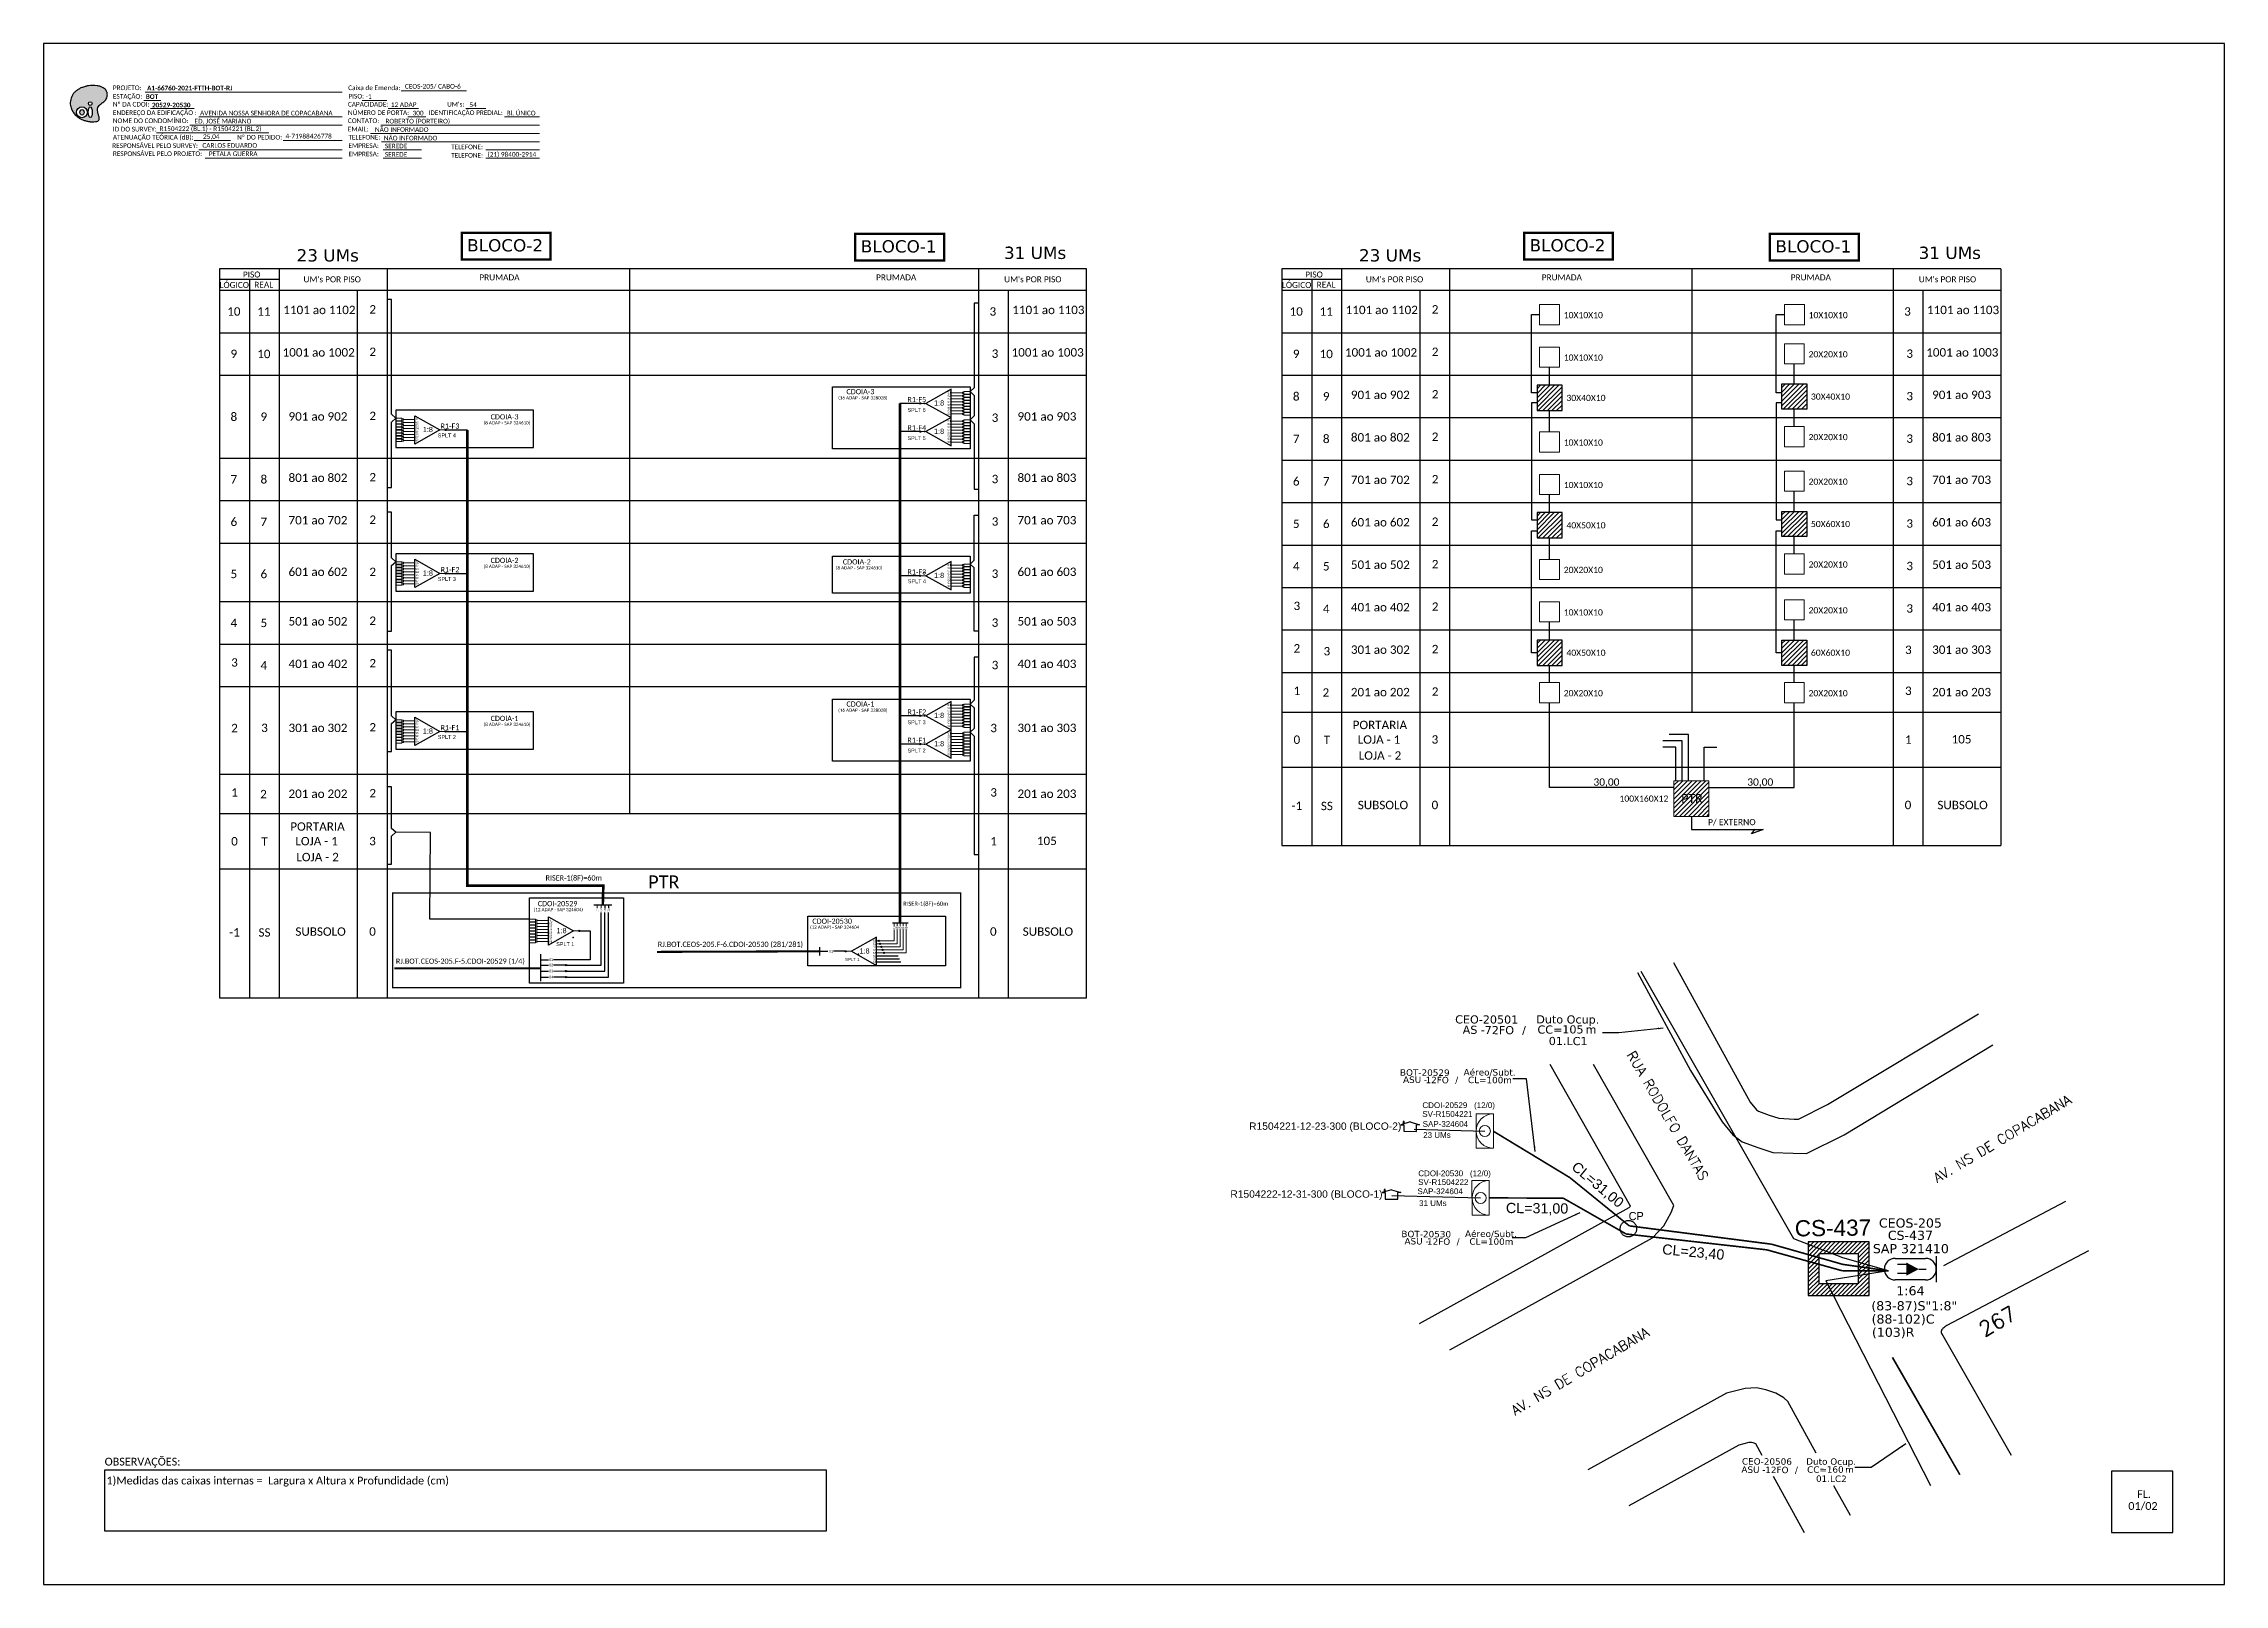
# Model space of a CAD drawing. Extents: x -4 to 1789, y 1 to 595.
# Drawn here: x -4 to 837, y 1 to 595 of the extents above; entities that cross this region are included whole.
import ezdxf
from ezdxf.enums import TextEntityAlignment as Align

# ---------------------------------------------------------------- set-up
doc = ezdxf.new("R2010")
doc.units = 0
doc.linetypes.add('PHANTOM2', pattern=[1.25, 0.625, -0.125, 0.125, -0.125, 0.125, -0.125])
for name, color, linetype in [('10.0-Cartográfico', 252, 'Continuous'), ('10.1-Caixas Subterrâneas', 5, 'Continuous'), ('20.4-CEOS', 1, 'Continuous'), ('CAP a instalar', 1, 'Continuous'), ('label_cabos', 7, 'Continuous'), ('Legenda', 1, 'Continuous'), ('Metragem', 92, 'Continuous'), ('MUB', 252, 'Continuous'), ('Surveys Casinhas', 7, 'Continuous'), ('surveys legendas', 7, 'Continuous')]:
    doc.layers.add(name, color=color, linetype=linetype)
doc.layers.add("20.0-LEGENDA DOS CDO'S", color=1, linetype='Continuous', lineweight=0)
doc.layers.add('20.1-CDO_INTERIOR', color=1, linetype='Continuous', lineweight=0)
doc.layers.add('DROP DE CLIENTE', color=140, linetype='Continuous', plot=False)
doc.layers.add('EXTRA', color=50, linetype='Continuous', plot=False)
doc.styles.add('ARIAL', font='arial.ttf')
doc.styles.add('MtXpl_Calibri', font='calibri.ttf')
doc.styles.add('ROMANS', font='ROMANS.SHX', dxfattribs={"height": 2.5})
doc.styles.add('siredit', font='verdana.ttf')
doc.styles.add('WMF-Calibri0', font='calibri.ttf')
doc.styles.add('WMF-Calibri1', font='calibrib.ttf')
doc.linetypes.add('FENCELINE1', pattern='A,0.25,-0.1,[133,ltypeshp.shx,S=0.1,R=0,X=-0.1,Y=0],-0.1,1', length=1.45)
doc.linetypes.add('RESERVA', pattern='A,0.5,-0.15,["RESERVA",Standard,S=0.18,R=0,X=0,Y=-0.1],-1.3', length=1.95)
doc.dimstyles.new('CC', dxfattribs={"dimtxt": 1, "dimasz": 2, "dimexe": 0.18, "dimexo": 0.0625, "dimgap": 0.09, "dimtad": 0, "dimdec": 0, "dimrnd": 1, "dimzin": 0, "dimdsep": 46, "dimtxsty": 'siredit', "dimblk": 'NONE', "dimcen": 0, "dimse1": 1, "dimse2": 1, "dimsd1": 1, "dimsd2": 1, "dimclrt": 7, "dimadec": 0, "dimazin": 0, "dimtfac": 1, "dimtdec": 0, "dimtofl": 0, "dimtmove": 0, "dimatfit": 3, "dimfxl": 0, "dimtolj": 1, "dimtzin": 0, "dimarcsym": 0})

# ---------------------------------------------------------------- blocks, each defined once
blk = doc.blocks.new('OI')
h = blk.add_hatch(color=40)
edge = h.paths.add_edge_path()
edge.add_spline(control_points=[(4.35, -0.67), (3.92, -0.99), (3.26, -1.5), (2.81, -2.59), (2.9, -3.5), (3.06, -4.27), (3.31, -4.85), (3.37, -5.39), (3.4, -5.88), (3.2, -6.4), (2.54, -6.61), (1.65, -6.63), (0.55, -6.67), (-0.56, -6.42), (-1.61, -6.14), (-2.77, -5.61), (-3.92, -4.77), (-4.89, -3.7), (-5.34, -2.65), (-5.6, -1.94), (-5.85, -0.96), (-5.71, 0.47), (-5.1, 2.02), (-4.14, 3.02), (-3.3, 3.61), (-2.37, 4.16), (-1.36, 4.44), (-0.56, 4.7), (0.79, 4.85), (2.24, 4.97), (3.79, 4.57), (4.67, 4.21), (5.44, 3.65), (5.76, 2.99), (6.03, 2.21), (6.01, 1.46), (5.72, 0.64), (5.31, 0.08), (4.88, -0.38), (4.51, -0.55), (4.35, -0.67)], knot_values=[0, 0, 0, 0, 1.60434, 2.417191, 3.427595, 4.282808, 4.776746, 5.304182, 5.888771, 6.258406, 6.858137, 7.79129, 8.986195, 10.124242, 11.187857, 12.242908, 13.953784, 15.414161, 16.515391, 17.349188, 17.675853, 19.552021, 21.515531, 22.568638, 23.63245, 24.621084, 25.782718, 26.745347, 27.142653, 29.870543, 31.004649, 31.921532, 32.709589, 33.801391, 34.042471, 35.192333, 35.971461, 36.628871, 37.254359, 37.836911, 37.836911, 37.836911, 37.836911], degree=3, periodic=0)
h.paths.add_polyline_path([(1.13, -0.87, -1), (-0.04, -0.87, -1)], flags=16)
edge = h.paths.add_edge_path(flags=16)
edge.add_ellipse((0.56, -3.59), major_axis=(-0.02, 1.71), ratio=0.361305, start_angle=0, end_angle=360)
h.paths.add_polyline_path([(-0.36, -3.62, -1), (-3.8, -3.62, -1)], flags=16)
edge = h.paths.add_edge_path(flags=0)
edge.add_ellipse((-2.08, -3.62), major_axis=(0, 0.885), ratio=0.758294, start_angle=0, end_angle=360)
at = {"color": 40}
for centre, radius in [((-2.08, -3.62), 1.72), ((0.54, -0.87), 0.587)]:
    blk.add_circle(centre, radius, dxfattribs=at)
blk.add_ellipse((-2.08, -3.62), major_axis=(0, 0.885), ratio=0.758294, start_param=-3.141592653589792, end_param=3.141592653589792, dxfattribs=at)
blk.add_ellipse((0.56, -3.59), major_axis=(-0.02, 1.71), ratio=0.361305, dxfattribs=at)
at = {"color": 40, "start_tangent": (-0.800898, -0.598801), "end_tangent": (-0.800898, -0.598801)}
blk.add_spline([(4.35, -0.67), (3.2, -1.78), (2.9, -2.54), (2.92, -3.55), (3.12, -4.38), (3.28, -4.85), (3.37, -5.37), (3.35, -5.95), (3.2, -6.29), (2.66, -6.55), (1.73, -6.63), (0.54, -6.62), (-0.58, -6.41), (-1.6, -6.11), (-2.56, -5.67), (-3.95, -4.67), (-4.89, -3.56), (-5.37, -2.56), (-5.64, -1.78), (-5.72, -1.46), (-5.63, 0.42), (-4.84, 2.22), (-4.13, 2.99), (-3.27, 3.62), (-2.4, 4.09), (-1.3, 4.47), (-0.37, 4.72), (0.02, 4.77), (2.75, 4.8), (3.85, 4.53), (4.69, 4.16), (5.31, 3.68), (5.85, 2.73), (5.93, 2.5), (5.94, 1.35), (5.67, 0.62), (5.29, 0.08), (4.84, -0.36), (4.35, -0.67)], degree=3, dxfattribs=at)
blk = doc.blocks.new('*X9')
at = {"color": 0, "linetype": 'Continuous'}
for p, q in [((-1.25, 0.34099), (-0.49099, 1.1)), ((-1.25, 0.517767), (-0.667767, 1.1)), ((-1.25, 0.694544), (-0.844544, 1.1)), ((-1.25, 0.87132), (-1.02132, 1.1)), ((-1.25, 1.048097), (-1.198097, 1.1)), ((-0.789214, 0.625), (-0.314214, 1.1)), ((-0.612437, 0.625), (-0.137437, 1.1)), ((-0.43566, 0.625), (0.03934, 1.1)), ((-0.258883, 0.625), (0.216117, 1.1)), ((-0.082107, 0.625), (0.392893, 1.1)), ((0.09467, 0.625), (0.56967, 1.1)), ((0.271447, 0.625), (0.746447, 1.1)), ((0.448223, 0.625), (0.923223, 1.1)), ((0.625, 0.625), (1.1, 1.1)), ((0.801777, 0.625), (1.25, 1.073223)), ((0.8035, 0.449947), (1.25, 0.896447)), ((-1.25, 0.164214), (-0.8035, 0.610714)), ((-1.25, -0.012563), (-0.8035, 0.433937)), ((-1.25, -0.18934), (-0.8035, 0.25716)), ((-1.25, -0.366117), (-0.8035, 0.080383)), ((0.8035, 0.27317), (1.25, 0.71967)), ((0.8035, 0.096393), (1.25, 0.542893)), ((0.8035, -0.080383), (1.25, 0.366117)), ((0.8035, -0.25716), (1.25, 0.18934)), ((0.8035, -0.433937), (1.25, 0.012563)), ((-1.25, -0.542893), (-0.8035, -0.096393)), ((-1.25, -0.71967), (-0.8035, -0.27317)), ((-1.25, -0.896447), (-0.8035, -0.449947)), ((-1.25, -1.073223), (-0.801777, -0.625)), ((-1.1, -1.1), (-0.625, -0.625)), ((-0.923223, -1.1), (-0.448223, -0.625)), ((-0.746447, -1.1), (-0.271447, -0.625)), ((-0.56967, -1.1), (-0.09467, -0.625)), ((-0.392893, -1.1), (0.082107, -0.625)), ((-0.216117, -1.1), (0.258883, -0.625)), ((-0.03934, -1.1), (0.43566, -0.625)), ((0.137437, -1.1), (0.612437, -0.625)), ((0.314214, -1.1), (0.789214, -0.625)), ((0.49099, -1.1), (1.25, -0.34099)), ((0.667767, -1.1), (1.25, -0.517767)), ((0.8035, -0.610714), (1.25, -0.164214)), ((0.844544, -1.1), (1.25, -0.694544)), ((1.02132, -1.1), (1.25, -0.87132)), ((1.198097, -1.1), (1.25, -1.048097))]:
    blk.add_line(p, q, dxfattribs=at)
blk = doc.blocks.new('MANHOLE_MQ')
at = {"color": 0, "linetype": 'Continuous'}
for p, q in [((0.00000623, 0.00000569), (-0.00000627, 0.00000569)), ((-0.00000627, 0.00000569), (-0.00000627, -0.00000531)), ((0.00000623, -0.00000531), (0.00000623, 0.00000569)), ((-0.00000404, 0.00000331), (0.00000399, 0.00000331)), ((-0.00000404, -0.00000294), (-0.00000404, 0.00000331)), ((0.00000399, 0.00000331), (0.00000399, -0.00000294)), ((0.00000399, -0.00000294), (-0.00000404, -0.00000294)), ((0.00000399, -0.00000294), (0.00000399, -0.00000294)), ((-0.00000627, -0.00000531), (0.00000623, -0.00000531))]:
    blk.add_line(p, q, dxfattribs=at)
at = {"color": 0, "linetype": 'Continuous', "xscale": 5e-06, "yscale": 5e-06, "zscale": 1e-05}
blk.add_blockref('*X9', (-0.00000002, 0.00000019), dxfattribs=at)
blk = doc.blocks.new('LEGENDA DOS CABOS')
at = {"layer": 'EXTRA', "color": 0, "style": 'siredit'}
for tag, p in [('ID', (4.6, 0.97)), ('XX', (9.03, 0.97))]:
    blk.add_attdef(tag, text='', height=0.48, rotation=359.69, dxfattribs=at).set_placement(p, align=Align.MIDDLE_CENTER)
at = {"layer": 'Legenda', "color": 0, "style": 'siredit'}
for tag, p in [('TIPO_CABO', (1.31, 0)), ('CABO', (4.69, -0.05)), ('/', (6.81, -0.05)), ('METROS', (10.03, -0.05))]:
    blk.add_attdef(tag, text='', height=0.8, rotation=359.69, dxfattribs=at).set_placement(p, align=Align.MIDDLE_CENTER)
blk = doc.blocks.new('MHMZ')
at = {"linetype": 'PHANTOM2'}
blk.add_circle((0, 0), 0.0000101, dxfattribs=at)
blk = doc.blocks.new('SURVEY_SURVEY')
for p, q in [((0, 0.0000127), (-0.0000126, 0.000009)), ((-0.0000126, 0.000009), (-0.0000086, 0.000009)), ((-0.0000086, 0), (-0.0000086, 0.000009)), ((0.0000086, 0), (-0.0000086, 0)), ((0, 0.0000127), (0.0000126, 0.000009)), ((0.0000084, 0.0000132), (0.0000098, 0.0000132)), ((0.0000084, 0.0000103), (0.0000084, 0.0000132)), ((0.0000126, 0.000009), (0.0000086, 0.000009)), ((0.0000086, 0.000009), (0.0000086, 0)), ((0.0000098, 0.0000132), (0.0000098, 0.0000099))]:
    blk.add_line(p, q)
blk = doc.blocks.new('_None')
blk = doc.blocks.new('Inst CB DT OCUP CFOA-SM-ASU-120-S-12')
at = {"layer": 'label_cabos', "color": 0, "style": 'siredit'}
for tag, flags, p in [('ID_ATIVIDADE', 3, (1.31, 2.67)), ('FATOR', 1, (11.56, 2.55))]:
    blk.add_attdef(tag, text='', height=1, rotation=359.69, dxfattribs=dict(at, flags=flags)).set_placement(p, align=Align.MIDDLE_CENTER)
for tag, p in [('TIPO_CABO', (1.26, 0)), ('DESTINO_CABO', (3.13, 1.26)), ('CABO', (4.69, -0.05)), ('/', (7.71, -0.05)), ('LANCE', (10.91, 0)), ('TIPO_CABO', (13.11, 1.24)), ('UND', (15.96, 0)), ('FID', (13.15, -1.41))]:
    blk.add_attdef(tag, text='', height=1, rotation=359.69, dxfattribs=at).set_placement(p, align=Align.MIDDLE_CENTER)
blk.add_attdef('QTDE', (12.43, -0.47), '', height=1, rotation=359.69, dxfattribs=at)
blk = doc.blocks.new('*U21')
at = {"layer": '20.4-CEOS'}
for p, q in [((-4.54, 1.19), (-1.19, 1.19)), ((-1.19, -1.19), (-4.54, -1.19))]:
    blk.add_line(p, q, dxfattribs=at)
for points in [[(-3.26, 0.52), (-4.27, 0.52)], [(-1.94, 0), (-1.14, 0)], [(0, 1.44), (0, -1.43)], [(-3.26, -0.47), (-4.27, -0.47)]]:
    blk.add_lwpolyline(points, dxfattribs=at)
blk.add_lwpolyline([(-1.94, 0, 0, 1.47, 0), (-3.32, 0, 1.47, 1.47, 0)], format="xyseb", dxfattribs=at)
for centre, start, end in [((-4.54, 0), 90, 270), ((-1.19, 0), 270, 90)]:
    blk.add_arc(centre, 1.19, start, end, dxfattribs=at)
at = {"layer": '20.4-CEOS', "color": 7, "style": 'siredit'}
for tag, p in [('FID', (-2.86, 5.6)), ('LOCAL', (-2.86, 4.24)), ('SAP', (-2.81, 2.77)), ('RACIO_SPLITAGEM', (-2.86, -1.88))]:
    blk.add_attdef(tag, text='', height=1.01, dxfattribs=at).set_placement(p, align=Align.TOP_CENTER)
for tag, flags, p in [('ID_ATIVIDADE', 3, (-2.86, -3.58)), ('FATOR', 1, (-2.86, -4.89))]:
    blk.add_attdef(tag, text='', height=1.01, dxfattribs=dict(at, flags=flags)).set_placement(p, align=Align.TOP_CENTER)
at = {"layer": '20.4-CEOS', "color": 7, "style": 'siredit', "flags": 3}
blk.add_attdef('QTDE', (-4.97, -7.12), '', height=1.01, dxfattribs=at)
blk = doc.blocks.new('*U22')
at = {"layer": '20.4-CEOS', "color": 7, "style": 'siredit'}
for tag, p in [('FIBRAS_SPLITTER', (0, 0)), ('FIBRAS_TOP_C', (0, -4.13)), ('RESERVA_FINAIS', (0, -5.46))]:
    blk.add_attdef(tag, p, '', height=1.01, dxfattribs=at)
for tag, p, flags in [('ID_ATIVIDADE', (0, -6.77), 3), ('FATOR', (0, -8.09), 1), ('QTDE', (0, -9.4), 1), ('FID', (0, -10.71), 1)]:
    blk.add_attdef(tag, p, '', height=1.01, dxfattribs=dict(at, flags=flags))
blk = doc.blocks.new('Inst CB DT OCUP CFOA-SM-AS-80-TS-72')
at = {"layer": 'label_cabos', "color": 0, "style": 'siredit'}
for tag, flags, p in [('ID_ATIVIDADE', 3, (1.31, 2.67)), ('FATOR', 1, (11.56, 2.55))]:
    blk.add_attdef(tag, text='', height=1, rotation=359.69, dxfattribs=dict(at, flags=flags)).set_placement(p, align=Align.MIDDLE_CENTER)
for tag, p in [('TIPO_CABO', (1.76, 0)), ('DESTINO_CABO', (3.13, 1.26)), ('CABO', (4.69, -0.05)), ('/', (7.71, -0.05)), ('LANCE', (10.91, 0)), ('TIPO_CABO', (13.11, 1.24)), ('UND', (15.96, 0)), ('FID', (13.15, -1.41))]:
    blk.add_attdef(tag, text='', height=1, rotation=359.69, dxfattribs=at).set_placement(p, align=Align.MIDDLE_CENTER)
blk.add_attdef('QTDE', (12.43, -0.47), '', height=1, rotation=359.69, dxfattribs=at)
blk = doc.blocks.new('SPLT_1-8_SC-APC_ESQ')
at = {"color": 3, "lineweight": 0}
for points in [[(2.41, -3.02), (0, -3.02)], [(2.41, -4), (0, -4)], [(2.41, -4.17), (0, -4.17)], [(2.41, -5.16), (0, -5.16)], [(2.41, -5.32), (0, -5.32)], [(2.41, -6.31), (0, -6.31)], [(2.41, -6.48), (0, -6.48)], [(2.41, -7.46), (0, -7.46)], [(2.41, -7.63), (0, -7.63)], [(2.41, -3.02), (2.41, -4)], [(2.41, -4.17), (2.41, -5.16)], [(2.41, -5.32), (2.41, -6.31)], [(2.41, -6.48), (2.41, -7.46)], [(2.41, -7.63), (2.41, -8.62)], [(2.99, -3.51), (7.37, -3.51)], [(7.37, -4.66), (2.99, -4.66)], [(7.37, -5.82), (2.99, -5.82)], [(7.37, -6.97), (2.99, -6.97)], [(7.37, -8.12), (2.99, -8.12)], [(2.41, -8.62), (0, -8.62)], [(2.41, -8.78), (0, -8.78)], [(2.41, -9.77), (0, -9.77)], [(2.41, -9.94), (0, -9.94)], [(2.41, -10.92), (0, -10.92)], [(2.41, -11.09), (0, -11.09)], [(2.41, -12.08), (0, -12.08)], [(2.41, -8.78), (2.41, -9.77)], [(2.41, -9.94), (2.41, -10.92)], [(2.41, -11.09), (2.41, -12.08)], [(7.37, -9.28), (2.99, -9.28)], [(7.37, -10.43), (2.99, -10.43)], [(7.37, -11.58), (2.99, -11.58)]]:
    blk.add_lwpolyline(points, dxfattribs=at)
for points in [[(2.99, -3.22), (2.41, -3.22), (2.41, -3.8), (2.99, -3.8)], [(2.99, -4.38), (2.41, -4.38), (2.41, -4.95), (2.99, -4.95)], [(2.99, -5.53), (2.41, -5.53), (2.41, -6.1), (2.99, -6.1)], [(2.99, -6.68), (2.41, -6.68), (2.41, -7.26), (2.99, -7.26)], [(2.99, -7.84), (2.41, -7.84), (2.41, -8.41), (2.99, -8.41)], [(2.99, -8.99), (2.41, -8.99), (2.41, -9.56), (2.99, -9.56)], [(2.99, -10.14), (2.41, -10.14), (2.41, -10.72), (2.99, -10.72)], [(2.99, -11.3), (2.41, -11.3), (2.41, -11.87), (2.99, -11.87)]]:
    blk.add_lwpolyline(points, close=True, dxfattribs=at)
at = {"color": 1}
blk.add_lwpolyline([(7.37, -2.1), (17.04, -7.55), (7.37, -13), (7.37, -2.1)], dxfattribs=at)
at = {"color": 1, "lineweight": 0}
blk.add_lwpolyline([(17.04, -7.55), (19.26, -7.55)], dxfattribs=at)
at = {"color": 1, "style": 'ARIAL'}
for s, height, p in [('S5', 0.75, (7.55, -8.57)), ('S3', 0.75, (7.55, -6.18)), ('S4', 0.75, (7.55, -7.36)), ('S2', 0.75, (7.56, -4.97)), ('S1', 0.75, (7.7, -3.78)), ('1:8', 2, (10.45, -8.4)), ('S6', 0.75, (7.55, -9.69)), ('S7', 0.75, (7.55, -10.78)), ('S8', 0.75, (7.55, -11.9))]:
    blk.add_text(s, height=height, dxfattribs=at).set_placement(p)
blk = doc.blocks.new('SPLITTER_')
blk.add_point((0, 0))
at = {"style": 'ARIAL', "flags": 4}
blk.add_attdef('SPLT', (0, -3.26), '', height=1.5, dxfattribs=at)
blk = doc.blocks.new('SPLITTER FUTURO')
blk.add_point((0, 0))
at = {"style": 'ARIAL', "text_generation_flag": 6, "flags": 4}
for tag, p, height in [('SPLT', (-6.22, -4.1), 1.5), ('INSTAL.', (-6.25, -6.09), 1.25)]:
    blk.add_attdef(tag, p, '', height=height, rotation=180, dxfattribs=at)
blk = doc.blocks.new('SPLT_1-8_SC-APC')
at = {"color": 1, "lineweight": 0}
blk.add_lwpolyline([(-17.04, -7.55), (-19.26, -7.55)], dxfattribs=at)
at = {"color": 1}
blk.add_lwpolyline([(-7.37, -2.1), (-17.04, -7.55), (-7.37, -13), (-7.37, -2.1)], dxfattribs=at)
at = {"color": 3, "lineweight": 0}
for points in [[(-2.99, -3.51), (-7.37, -3.51)], [(-7.37, -4.66), (-2.99, -4.66)], [(-7.37, -5.82), (-2.99, -5.82)], [(-7.37, -6.97), (-2.99, -6.97)], [(-7.37, -8.12), (-2.99, -8.12)], [(-2.41, -3.02), (-2.41, -4)], [(-2.41, -3.02), (0, -3.02)], [(-2.41, -4), (0, -4)], [(-2.41, -4.17), (-2.41, -5.16)], [(-2.41, -4.17), (0, -4.17)], [(-2.41, -5.16), (0, -5.16)], [(-2.41, -5.32), (-2.41, -6.31)], [(-2.41, -5.32), (0, -5.32)], [(-2.41, -6.31), (0, -6.31)], [(-2.41, -6.48), (-2.41, -7.46)], [(-2.41, -6.48), (0, -6.48)], [(-2.41, -7.46), (0, -7.46)], [(-2.41, -7.63), (-2.41, -8.62)], [(-2.41, -7.63), (0, -7.63)], [(-7.37, -9.28), (-2.99, -9.28)], [(-7.37, -10.43), (-2.99, -10.43)], [(-7.37, -11.58), (-2.99, -11.58)], [(-2.41, -8.62), (0, -8.62)], [(-2.41, -8.78), (-2.41, -9.77)], [(-2.41, -8.78), (0, -8.78)], [(-2.41, -9.77), (0, -9.77)], [(-2.41, -9.94), (-2.41, -10.92)], [(-2.41, -9.94), (0, -9.94)], [(-2.41, -10.92), (0, -10.92)], [(-2.41, -11.09), (-2.41, -12.08)], [(-2.41, -11.09), (0, -11.09)], [(-2.41, -12.08), (0, -12.08)]]:
    blk.add_lwpolyline(points, dxfattribs=at)
for points in [[(-2.99, -3.22), (-2.41, -3.22), (-2.41, -3.8), (-2.99, -3.8)], [(-2.99, -4.38), (-2.41, -4.38), (-2.41, -4.95), (-2.99, -4.95)], [(-2.99, -5.53), (-2.41, -5.53), (-2.41, -6.1), (-2.99, -6.1)], [(-2.99, -6.68), (-2.41, -6.68), (-2.41, -7.26), (-2.99, -7.26)], [(-2.99, -7.84), (-2.41, -7.84), (-2.41, -8.41), (-2.99, -8.41)], [(-2.99, -8.99), (-2.41, -8.99), (-2.41, -9.56), (-2.99, -9.56)], [(-2.99, -10.14), (-2.41, -10.14), (-2.41, -10.72), (-2.99, -10.72)], [(-2.99, -11.3), (-2.41, -11.3), (-2.41, -11.87), (-2.99, -11.87)]]:
    blk.add_lwpolyline(points, close=True, dxfattribs=at)
at = {"color": 1, "style": 'ARIAL'}
for s, height, p in [('1:8', 2, (-13.91, -8.4)), ('S1', 0.75, (-8.74, -3.78)), ('S2', 0.75, (-8.74, -4.97)), ('S3', 0.75, (-8.74, -6.18)), ('S4', 0.75, (-8.74, -7.36)), ('S5', 0.75, (-8.74, -8.57)), ('S6', 0.75, (-8.74, -9.69)), ('S7', 0.75, (-8.74, -10.78)), ('S8', 0.75, (-8.74, -11.9))]:
    blk.add_text(s, height=height, dxfattribs=at).set_placement(p)

msp = doc.modelspace()

# ---------------------------------------------------------------- hatches: boundary and pattern name
h = msp.add_hatch()
h.set_pattern_fill('ANSI31', color=1, scale=10, style=0)
h.set_pattern_definition([(45, (-43.4636, 65.8353), (-0.8838835, 0.8838835), [])])
h.paths.add_polyline_path([(572.1, 453.79), (581.73, 453.79), (581.73, 463.56), (572.1, 463.56)])
h.paths.add_polyline_path([(574.65, 455.12), (580.24, 455.22)], flags=16)
h = msp.add_hatch()
h.set_pattern_fill('ANSI31', color=1, scale=10, style=0)
h.set_pattern_definition([(45, (50.9481, 66.3377), (-0.8838835, 0.8838835), [])])
h.paths.add_polyline_path([(666.51, 454.3), (676.14, 454.3), (676.14, 464.06), (666.51, 464.06)])
h.paths.add_polyline_path([(669.06, 455.62), (674.65, 455.72)], flags=16)
h = msp.add_hatch(color=3)
h.dxf.hatch_style = 1
edge = h.paths.add_edge_path()
edge.add_arc((334.25, 456.56), 0.256, 0, 360)
h = msp.add_hatch(color=3)
h.dxf.hatch_style = 1
edge = h.paths.add_edge_path()
edge.add_arc((151.21, 446.34), 0.242, 0, 360)
h = msp.add_hatch(color=3)
h.dxf.hatch_style = 1
edge = h.paths.add_edge_path()
edge.add_arc((334.25, 445.66), 0.256, 0, 360)
h = msp.add_hatch()
h.set_pattern_fill('ANSI31', color=1, scale=10, style=0)
h.set_pattern_definition([(45, (-43.4636, 16.7197), (-0.8838835, 0.8838835), [])])
h.paths.add_polyline_path([(572.1, 404.68), (581.73, 404.68), (581.73, 414.44), (572.1, 414.44)])
h.paths.add_polyline_path([(574.65, 406), (580.24, 406.11)], flags=16)
h = msp.add_hatch()
h.set_pattern_fill('ANSI31', color=1, scale=10, style=0)
h.set_pattern_definition([(45, (50.9481, 17.222), (-0.8838835, 0.8838835), [])])
h.paths.add_polyline_path([(666.51, 405.18), (676.14, 405.18), (676.14, 414.94), (666.51, 414.94)])
h.paths.add_polyline_path([(669.06, 406.51), (674.65, 406.61)], flags=16)
h = msp.add_hatch(color=3)
h.dxf.hatch_style = 1
edge = h.paths.add_edge_path()
edge.add_arc((151.21, 391), 0.242, 0, 360)
h = msp.add_hatch(color=3)
h.dxf.hatch_style = 1
edge = h.paths.add_edge_path()
edge.add_arc((334.21, 390.11), 0.242, 0, 360)
h = msp.add_hatch()
h.set_pattern_fill('ANSI31', color=1, scale=10, style=0)
h.set_pattern_definition([(45, (-43.4636, -32.3959), (-0.8838835, 0.8838835), [])])
h.paths.add_polyline_path([(572.1, 355.56), (581.73, 355.56), (581.73, 365.33), (572.1, 365.33)])
h.paths.add_polyline_path([(574.65, 356.89), (580.24, 356.99)], flags=16)
h = msp.add_hatch()
h.set_pattern_fill('ANSI31', color=1, scale=10, style=0)
h.set_pattern_definition([(45, (50.9481, -32.3959), (-0.8838835, 0.8838835), [])])
h.paths.add_polyline_path([(666.51, 355.56), (676.14, 355.56), (676.14, 365.33), (666.51, 365.33)])
h.paths.add_polyline_path([(669.06, 356.89), (674.65, 356.99)], flags=16)
h = msp.add_hatch(color=3)
h.dxf.hatch_style = 1
edge = h.paths.add_edge_path()
edge.add_arc((151.21, 330.08), 0.242, 0, 360)
h = msp.add_hatch(color=3)
h.dxf.hatch_style = 1
edge = h.paths.add_edge_path()
edge.add_arc((334.25, 336.13), 0.256, 0, 360)
h = msp.add_hatch(color=3)
h.dxf.hatch_style = 1
edge = h.paths.add_edge_path()
edge.add_arc((334.25, 325.23), 0.256, 0, 360)
h = msp.add_hatch()
h.set_pattern_fill('ANSI31', color=1, scale=10, style=0)
h.set_pattern_definition([(45, (13.2134, -86.6383), (-0.8838835, 0.8838835), [])])
h.paths.add_polyline_path([(624.83, 297.33), (638.4, 297.33), (638.4, 311.08), (624.83, 311.08)])
h.paths.add_polyline_path([(626.84, 301.68), (636.92, 301.68), (636.92, 306.83), (626.84, 306.83)], flags=24)
h = msp.add_hatch(color=3)
h.dxf.hatch_style = 1
edge = h.paths.add_edge_path()
edge.add_arc((202.76, 253.16), 0.256, 0, 360)
h = msp.add_hatch(color=3)
h.dxf.hatch_style = 1
edge = h.paths.add_edge_path()
edge.add_arc((305.46, 245.32), 0.205, 0, 360)
h = msp.add_hatch(color=3)
h.dxf.hatch_style = 1
edge = h.paths.add_edge_path()
edge.add_arc((318.23, 249.36), 0.242, 0, 360)
h = msp.add_hatch(color=3)
h.dxf.hatch_style = 1
edge = h.paths.add_edge_path()
edge.add_arc((318.73, 248.21), 0.242, 0, 360)
h = msp.add_hatch(color=3)
h.dxf.hatch_style = 1
edge = h.paths.add_edge_path()
edge.add_arc((319.23, 247.05), 0.242, 0, 360)
h = msp.add_hatch(color=3)
h.dxf.hatch_style = 1
edge = h.paths.add_edge_path()
edge.add_arc((319.73, 245.9), 0.242, 0, 360)
h = msp.add_hatch(color=3)
h.dxf.hatch_style = 1
edge = h.paths.add_edge_path()
edge.add_arc((320.23, 244.75), 0.242, 0, 360)
h = msp.add_hatch(color=3)
h.dxf.hatch_style = 1
edge = h.paths.add_edge_path()
edge.add_arc((197.67, 240.02), 0.256, 0, 360)
h = msp.add_hatch(color=3)
h.dxf.hatch_style = 1
edge = h.paths.add_edge_path()
edge.add_arc((197.67, 237.71), 0.256, 0, 360)
h = msp.add_hatch(color=3)
h.dxf.hatch_style = 1
edge = h.paths.add_edge_path()
edge.add_arc((197.67, 235.41), 0.256, 0, 360)

# ---------------------------------------------------------------- linework, layer by layer
for p, q in [((837.17, 595.26), (-3.83, 595.26)), ((-3.83, 595.26), (-3.83, 1.26)), ((837.17, 1.26), (837.17, 595.26)), ((-3.83, 1.26), (837.17, 1.26))]:
    msp.add_line(p, q)
at = {"color": 3}
for p, q in [((671.32, 464.06), (671.32, 471.81)), ((576.91, 463.56), (576.91, 470.52)), ((576.91, 445.55), (576.91, 453.79)), ((576.91, 414.44), (576.91, 421.4)), ((671.32, 414.94), (671.32, 422.69)), ((576.91, 396.43), (576.91, 404.68)), ((576.91, 365.33), (576.91, 372.29)), ((671.32, 365.33), (671.32, 373.07))]:
    msp.add_line(p, q, dxfattribs=at)
at = {"color": 5}
for p, q in [((151.21, 446.34), (159.59, 446.34)), ((151.21, 391), (159.59, 391)), ((334.21, 390.11), (326.38, 390.11)), ((151.21, 330.08), (159.59, 330.08))]:
    msp.add_line(p, q, dxfattribs=at)
at = {"color": 1}
msp.add_line((187.73, 244.26), (187.73, 233.77), dxfattribs=at)
at = {"color": 7, "lineweight": 0}
for points in [[(34.76, 573.3), (41.31, 573.3)], [(35.28, 576.58), (111.25, 576.58)], [(119.05, 573.34), (128.53, 573.34)], [(134.09, 577.07), (159.22, 577.07)], [(37.42, 570.23), (54.25, 570.23)], [(52.58, 563.88), (111.25, 563.88)], [(55.99, 566.99), (111.25, 566.99)], [(126.21, 563.88), (187.44, 563.88)], [(129.1, 570.23), (140.71, 570.23)], [(136.68, 566.99), (143.62, 566.99)], [(159.04, 570.23), (166.7, 570.23)], [(173.85, 566.99), (187.41, 566.99)], [(39.74, 560.82), (83.02, 560.82)], [(54.28, 557.85), (68.22, 557.85)], [(88.51, 557.85), (111.27, 557.85)], [(122.17, 560.64), (187.44, 560.64)], [(126.46, 557.41), (187.44, 557.41)], [(55.99, 554.29), (111.25, 554.29)], [(58.48, 551.06), (111.25, 551.06)], [(127.07, 554.29), (141.86, 554.29)], [(127.07, 551.06), (141.86, 551.06)], [(166.67, 554.29), (187.44, 554.29)], [(166.67, 551.06), (187.44, 551.06)], [(318.23, 249.36), (317.36, 249.36)], [(317.36, 248.21), (318.73, 248.21)], [(317.36, 247.05), (319.23, 247.05)], [(317.36, 245.9), (319.73, 245.9)], [(317.36, 244.75), (320.23, 244.75)], [(197.67, 237.71), (192.77, 237.71)]]:
    msp.add_lwpolyline(points, dxfattribs=at)
at = {"color": 0}
for points in [[(398.29, 508.4), (63.99, 508.4)], [(751.02, 508.4), (473.69, 508.4)], [(87.14, 504.29), (63.99, 504.29)], [(496.84, 504.29), (473.69, 504.29)]]:
    msp.add_lwpolyline(points, dxfattribs=at)
for points in [[(63.99, 508.4), (63.99, 227.43), (398.29, 227.43), (398.29, 508.4)], [(87.14, 227.43), (87.14, 508.4)], [(128.73, 227.43), (128.73, 508.4)], [(222.11, 508.4), (222.11, 298.4)], [(356.7, 508.4), (356.7, 227.43)], [(473.69, 508.4), (473.69, 286.15)], [(496.84, 286.15), (496.84, 508.4)], [(538.43, 286.15), (538.43, 508.4)], [(631.81, 508.4), (631.81, 337.57)], [(709.43, 508.4), (709.43, 286.15)], [(751.02, 508.4), (751.02, 286.15)], [(63.99, 500.18), (398.29, 500.18)], [(75.56, 504.29), (75.56, 227.43)], [(117.15, 500.18), (117.15, 227.43)], [(368.27, 227.43), (368.27, 500.18)], [(473.69, 500.18), (751.02, 500.18)], [(485.26, 504.29), (485.26, 286.15)], [(526.85, 500.18), (526.85, 286.15)], [(721, 286.15), (721, 500.18)], [(63.99, 483.81), (398.29, 483.81)], [(473.69, 483.81), (751.02, 483.81)], [(63.99, 467.44), (398.29, 467.44)], [(473.69, 467.44), (751.02, 467.44)], [(473.69, 451.06), (751.02, 451.06)], [(63.99, 435.47), (398.29, 435.47)], [(473.69, 434.69), (751.02, 434.69)], [(63.99, 419.1), (398.29, 419.1)], [(473.69, 418.32), (751.02, 418.32)], [(63.99, 402.73), (398.29, 402.73)], [(473.69, 401.95), (751.02, 401.95)], [(63.99, 380.12), (398.29, 380.12)], [(473.69, 385.58), (751.02, 385.58)], [(63.99, 363.75), (398.29, 363.75)], [(473.69, 369.21), (751.02, 369.21)], [(63.99, 347.38), (398.29, 347.38)], [(473.69, 352.83), (751.02, 352.83)], [(473.69, 337.57), (751.02, 337.57)], [(63.99, 313.66), (398.29, 313.66)], [(473.69, 316.32), (751.02, 316.32)], [(63.99, 298.4), (398.29, 298.4)], [(473.69, 286.15), (751.02, 286.15)], [(63.99, 277.15), (398.29, 277.15)]]:
    msp.add_lwpolyline(points)
at = {"color": 3}
for points in [[(128.73, 424.09), (130.38, 424.09), (130.38, 449.37), (131.95, 450.87), (130.38, 452.38), (130.38, 496.57), (128.73, 496.57)], [(356.71, 495.14), (355.05, 495.14), (355.05, 462.6), (353.48, 461.09), (355.04, 459.58), (355.04, 451.7), (353.48, 450.19), (355.04, 448.69), (355.04, 423.45), (356.7, 423.45)], [(572.1, 460.58), (569.94, 460.58), (569.94, 490.78), (573.08, 490.78)], [(666.51, 460.58), (664.35, 460.58), (664.35, 490.78), (667.49, 490.78)], [(572.1, 456.77), (569.94, 456.77), (569.94, 411.69), (572.1, 411.69)], [(666.51, 456.77), (664.35, 456.77), (664.35, 411.69), (666.51, 411.69)], [(671.32, 447.64), (671.32, 454.3)], [(128.73, 368.74), (130.38, 368.74), (130.38, 394.02), (131.95, 395.53), (130.38, 397.03), (130.38, 414.56), (128.73, 414.56)], [(356.7, 368.69), (355.04, 368.69), (355.04, 393.13), (353.48, 394.64), (355.04, 396.15), (355.04, 413.42), (356.69, 413.42)], [(572.1, 360.36), (569.94, 360.36), (569.94, 407.43), (572.1, 407.43)], [(666.51, 360.36), (664.35, 360.36), (664.35, 407.43), (666.51, 407.43)], [(671.32, 398.52), (671.32, 405.18)], [(128.73, 322.34), (130.38, 322.34), (130.38, 333.1), (131.95, 334.61), (130.38, 336.12), (130.38, 361.44), (128.73, 361.44)], [(356.71, 358.75), (355.05, 358.76), (355.05, 342.17), (353.48, 340.66), (355.04, 339.15), (355.04, 331.27), (353.48, 329.76), (355.04, 328.25), (355.04, 282.61), (356.7, 282.61)], [(576.91, 348.91), (576.91, 355.56)], [(671.32, 348.91), (671.32, 355.56)], [(624.83, 308.42), (576.95, 308.42), (576.91, 341.14)], [(638.4, 308.42), (671.32, 308.42), (671.32, 341.14)], [(630.51, 311.08), (630.51, 328.96), (623.07, 328.96)], [(628.07, 311.08), (628.07, 326.52), (620.63, 326.52)], [(625.63, 311.08), (625.63, 324.08), (620.63, 324.08)], [(636.49, 311.08), (636.49, 324.08), (641.49, 324.08)], [(128.73, 278.93), (130.38, 278.93), (130.38, 289.69), (131.95, 291.2), (130.38, 292.7), (130.38, 308.71), (128.73, 308.71)], [(183.5, 257.69), (145.14, 257.69), (145.33, 291.18), (131.95, 291.2)], [(206.88, 253.16), (206.88, 242.08), (192.77, 242.08)], [(202.76, 253.16), (206.88, 253.16)], [(295.49, 245.32), (298.57, 245.32)], [(305.46, 245.32), (300.72, 245.32)], [(187.73, 242.08), (190.87, 242.08)]]:
    msp.add_lwpolyline(points, dxfattribs=at)
at = {"lineweight": 0}
for points in [[(580.74, 494.66), (573.08, 494.66), (573.08, 486.89), (580.74, 486.89)], [(675.18, 494.66), (667.52, 494.66), (667.52, 486.89), (675.18, 486.89)], [(675.15, 479.58), (667.49, 479.58), (667.49, 471.81), (675.15, 471.81)], [(580.74, 478.29), (573.08, 478.29), (573.08, 470.52), (580.74, 470.52)], [(675.15, 447.64), (667.49, 447.64), (667.49, 439.87), (675.15, 439.87)], [(580.74, 445.55), (573.08, 445.55), (573.08, 437.78), (580.74, 437.78)], [(580.74, 429.17), (573.08, 429.17), (573.08, 421.4), (580.74, 421.4)], [(675.15, 430.46), (667.49, 430.46), (667.49, 422.69), (675.15, 422.69)], [(580.74, 396.43), (573.08, 396.43), (573.08, 388.66), (580.74, 388.66)], [(675.15, 398.52), (667.49, 398.52), (667.49, 390.76), (675.15, 390.76)], [(580.74, 380.06), (573.08, 380.06), (573.08, 372.29), (580.74, 372.29)], [(675.15, 380.84), (667.49, 380.84), (667.49, 373.07), (675.15, 373.07)], [(580.74, 348.91), (573.08, 348.91), (573.08, 341.14), (580.74, 341.14)], [(675.15, 348.91), (667.49, 348.91), (667.49, 341.14), (675.15, 341.14)]]:
    msp.add_lwpolyline(points, close=True, dxfattribs=at)
at = {"color": 1}
for points in [[(300.35, 462.99), (353.48, 462.99), (353.48, 439.1), (300.35, 439.1)], [(581.73, 463.56), (572.1, 463.56), (572.1, 453.79), (581.73, 453.79)], [(666.51, 464.06), (676.14, 464.06), (676.14, 454.3), (666.51, 454.3)], [(185.08, 453.89), (131.95, 453.89), (131.95, 439.57), (185.08, 439.57)], [(581.73, 414.44), (572.1, 414.44), (572.1, 404.68), (581.73, 404.68)], [(666.51, 414.94), (676.14, 414.94), (676.14, 405.18), (666.51, 405.18)], [(185.08, 398.54), (131.95, 398.54), (131.95, 384.23), (185.08, 384.23)], [(300.35, 397.66), (353.48, 397.66), (353.48, 383.34), (300.35, 383.34)], [(581.73, 365.33), (572.1, 365.33), (572.1, 355.56), (581.73, 355.56)], [(666.51, 365.33), (676.14, 365.33), (676.14, 355.56), (666.51, 355.56)], [(185.08, 337.63), (131.95, 337.63), (131.95, 323.31), (185.08, 323.31)], [(300.35, 342.56), (353.48, 342.56), (353.48, 318.67), (300.35, 318.67)], [(183.5, 265.95), (219.8, 265.95), (219.8, 232.99), (183.5, 232.99)], [(290.85, 258.87), (343.98, 258.87), (343.98, 239.76), (290.85, 239.76)]]:
    msp.add_lwpolyline(points, close=True, dxfattribs=at)
at = {"color": 5, "const_width": 1}
for points in [[(326.38, 256.27), (326.38, 456.56)], [(159.59, 446.34), (159.59, 270.65), (212.01, 270.65), (211.81, 263.23)]]:
    msp.add_lwpolyline(points, dxfattribs=at)
at = {"color": 5}
for points in [[(334.22, 456.56), (326.38, 456.56)], [(334.22, 445.66), (326.38, 445.66)], [(334.22, 336.13), (326.38, 336.13)], [(334.22, 325.23), (326.38, 325.23)], [(208.34, 263.23), (215.3, 263.23)], [(212.58, 263.23), (212.58, 261.95)], [(214.03, 263.23), (214.03, 261.95)], [(197.92, 237.72), (212.59, 237.71), (212.59, 260.28)], [(197.92, 235.4), (214.04, 235.4), (214.04, 260.28)], [(197.92, 240.02), (211.14, 240.02), (211.14, 260.28)], [(323.48, 256.27), (329.52, 256.27)], [(187.73, 235.41), (190.9, 235.41)], [(197.67, 235.41), (192.77, 235.41)]]:
    msp.add_lwpolyline(points, dxfattribs=at)
at = {"color": 1, "lineweight": 0}
msp.add_lwpolyline([(624.83, 311.08), (638.4, 311.08), (638.4, 297.33), (624.83, 297.33)], close=True, dxfattribs=at)
at = {"color": 1}
for points in [[(631.62, 297.33), (631.62, 292.22), (659.25, 292.22)], [(654.84, 290.63), (656.24, 292.45)], [(659.25, 292.22), (654.84, 290.63)], [(295.49, 243.69), (295.49, 246.95)], [(317.36, 250.77), (307.69, 245.32), (317.36, 239.87), (317.36, 250.77)]]:
    msp.add_lwpolyline(points, dxfattribs=at)
at = {"color": 7, "linetype": 'PHANTOM2', "ltscale": 20, "const_width": 0.5}
msp.add_lwpolyline([(130.75, 267.82), (349.85, 267.82), (349.85, 231.26), (130.75, 231.26)], close=True, dxfattribs=at)
at = {"color": 5, "lineweight": 0}
for points in [[(209.69, 263.23), (209.69, 261.92)], [(211.13, 263.23), (211.13, 261.95)], [(324.18, 253.53), (324.18, 249.36), (318.47, 249.36)], [(318.97, 248.21), (325.33, 248.21), (325.33, 253.56)], [(319.47, 247.05), (326.49, 247.05), (326.49, 253.56)], [(319.97, 245.9), (327.65, 245.9), (327.65, 253.56)], [(320.47, 244.75), (328.81, 244.75), (328.81, 253.56)], [(324.18, 256.27), (324.18, 254.95)], [(325.34, 256.27), (325.34, 254.99)], [(326.49, 256.27), (326.49, 254.98)], [(327.65, 256.27), (327.65, 254.99)], [(328.81, 256.27), (328.81, 254.99)]]:
    msp.add_lwpolyline(points, dxfattribs=at)
at = {"color": 1, "const_width": 0.8}
msp.add_lwpolyline([(232.72, 245.1), (295.49, 245.32)], dxfattribs=at)
at = {"color": 1, "lineweight": 0}
msp.add_lwpolyline([(307.69, 245.32), (305.46, 245.32)], dxfattribs=at)
at = {"color": 1}
msp.add_lwpolyline([(131.36, 238.75, 0.8, 0.8, 0), (187.73, 238.75, 0.8, 0.8, 0)], format="xyseb", dxfattribs=at)
at = {"color": 2}
for points in [[(187.73, 240.02), (190.89, 240.02)], [(197.67, 240.02), (192.77, 240.02)]]:
    msp.add_lwpolyline(points, dxfattribs=at)
at = {"color": 7}
msp.add_lwpolyline([(187.73, 237.71), (190.9, 237.71)], dxfattribs=at)
at = {"color": 8, "linetype": 'RESERVA', "ltscale": 4}
for points in [[(317.36, 243.59), (325.78, 243.59)], [(317.36, 242.44), (326.28, 242.44)], [(317.36, 241.29), (326.78, 241.29)]]:
    msp.add_lwpolyline(points, dxfattribs=at)
at = {"color": 0}
for points in [[(19.73, 45.46), (297.98, 45.46), (297.98, 21.75), (19.73, 21.75)], [(817.32, 44.93), (793.61, 44.93), (793.61, 21.23), (817.32, 21.23)]]:
    msp.add_lwpolyline(points, close=True, dxfattribs=at)
at = {"color": 3}
for centre, radius in [((334.25, 456.56), 0.256), ((151.21, 446.34), 0.242), ((334.25, 445.66), 0.256), ((151.21, 391), 0.242), ((334.21, 390.11), 0.242), ((151.21, 330.08), 0.242), ((334.25, 336.13), 0.256), ((334.25, 325.23), 0.256), ((202.76, 253.16), 0.256), ((305.46, 245.32), 0.205), ((305.46, 245.32), 0.205), ((318.23, 249.36), 0.242), ((318.73, 248.21), 0.242), ((319.23, 247.05), 0.242), ((319.73, 245.9), 0.242), ((320.23, 244.75), 0.242), ((197.67, 240.02), 0.256), ((197.67, 237.71), 0.256), ((197.67, 235.41), 0.256)]:
    msp.add_circle(centre, radius, dxfattribs=at)
at = {"layer": '10.0-Cartográfico'}
for points in [[(775.94, 148.93), (728.9, 124.1)], [(784.82, 129.84), (730.19, 101), (729.37, 100.51), (728.96, 100.21), (728.6, 99.89), (728.4, 99.65), (728.26, 99.46), (728.13, 99.22), (728.03, 98.97), (728, 98.87), (727.96, 98.68), (727.95, 98.48), (727.96, 98.3), (727.97, 98.27), (728.01, 98.11), (728.03, 98.07), (755, 51.05)], [(709.11, 88.78), (735.05, 43.57)], [(709.15, 88.8), (735.09, 43.58)]]:
    msp.add_lwpolyline(points, dxfattribs=at)
at = {"layer": '20.1-CDO_INTERIOR', "color": 1, "lineweight": 18}
for points in [[(548.64, 169.38), (548.64, 182.69), (555.3, 182.7), (555.3, 169.38)], [(547.02, 143.59), (547.01, 156.9), (553.67, 156.91), (553.68, 143.59)]]:
    msp.add_lwpolyline(points, close=True, dxfattribs=at)
for centre in [(551.97, 176.04), (550.35, 150.25)]:
    msp.add_circle(centre, 2.13, dxfattribs=at)
for centre in [(555.3, 176.04), (553.68, 150.25)]:
    msp.add_arc(centre, 6.66, 90.02759, 270.02759, dxfattribs=at)
at = {"layer": 'CAP a instalar', "color": 7, "ltscale": 5}
for p, q in [((671.1, 134.52), (612.19, 237.55)), ((690.03, 127.16), (671.1, 134.52)), ((707.66, 122.14), (690.03, 127.16)), ((707.66, 122.14), (683.51, 118.29)), ((683.51, 118.29), (723.78, 39.34))]:
    msp.add_line(p, q, dxfattribs=at)
at = {"layer": 'CAP a instalar', "color": 7, "linetype": 'Continuous', "ltscale": 5, "const_width": 0.876}
for points in [[(157.4, 522.36), (191.65, 522.35), (191.65, 512.06), (157.4, 512.07)], [(309.17, 521.96), (343.42, 521.95), (343.41, 511.66), (309.17, 511.67)], [(567.1, 522.36), (601.35, 522.35), (601.35, 512.06), (567.1, 512.07)], [(661.91, 521.96), (696.15, 521.95), (696.15, 511.66), (661.9, 511.67)]]:
    msp.add_lwpolyline(points, close=True, dxfattribs=at)
at = {"layer": 'CAP a instalar', "color": 1, "linetype": 'FENCELINE1', "ltscale": 7, "const_width": 0.62}
for points in [[(555.3, 175.93), (584.76, 158.07)], [(584.76, 158.07), (584.76, 158.07), (607.66, 139.47)], [(553.68, 150.25), (582.2, 150.16), (582.2, 150.16)], [(606.45, 136.34), (582.2, 150.16)], [(660.74, 130.23), (606.45, 136.34)], [(662.57, 132.4), (607.66, 139.47)], [(690.04, 122.09), (660.74, 130.23)], [(662.57, 132.4), (690.04, 124.62)], [(707.66, 122.14), (690.04, 124.62)], [(707.66, 122.14), (690.04, 122.09)]]:
    msp.add_lwpolyline(points, dxfattribs=at)
at = {"layer": 'DROP DE CLIENTE'}
for points in [[(524.73, 176.75), (551.97, 176.04)], [(516.16, 151.16), (550.35, 150.25)]]:
    msp.add_lwpolyline(points, dxfattribs=at)
at = {"layer": 'MUB'}
for points in [[(610.84, 237.17), (631.25, 199.42)], [(624.68, 240.99), (654.3, 187.18)], [(654.3, 187.18), (654.3, 187.18), (656.67, 184.27), (657.49, 183.68), (661.57, 182.16), (665.4, 180.93), (671.29, 180.67), (672.95, 180.64), (684.11, 186.22), (742.29, 221.26)], [(631.25, 199.42), (643.51, 179.52), (647.54, 174.56), (651.22, 171.92), (657.24, 169.67), (663.06, 167.81), (670.89, 167.46), (675.97, 167.38), (690.48, 174.63), (747.9, 209.21)], [(608.17, 147.12), (577.11, 201.63)], [(624.81, 147.31), (624.81, 147.31), (624.81, 147.31), (593.86, 201.63)], [(526.83, 101.87), (607.64, 146.58), (608.17, 147.12)], [(538.51, 91.7), (616.63, 134.91), (621.01, 139.49), (623.76, 144.61), (624.81, 147.31)], [(679.7, 51.88), (668.82, 71.73), (667.33, 73.12), (664.16, 74.99), (660.33, 76.32), (656.76, 77.05), (652.39, 76.82), (645.21, 75.02), (591.63, 45.45)], [(658.94, 50.89), (656.42, 55.48), (655.45, 55.82), (654.75, 55.96), (653.74, 55.91), (649.87, 54.94), (607.56, 31.58)], [(675.25, 21.13), (663.32, 42.89)], [(692.93, 27.76), (686.6, 39.31)]]:
    msp.add_lwpolyline(points, dxfattribs=at)

# ---------------------------------------------------------------- block references
at = {"color": 7, "xscale": 1.213923925163967, "yscale": 1.213923925163967, "zscale": 1.213923925163967, "rotation": 0.1532896023949059}
msp.add_blockref('OI', (13.47, 573.2), dxfattribs=at)
ref = msp.add_blockref('SPLITTER_', (335.86, 456.56), dxfattribs=dict(xscale=-1))
ref.add_attrib('SPLT', 'SPLT 6', (329.33, 453.3), dxfattribs={"height": 1.5, "style": 'ARIAL'})
at = {"color": 3}
for p in [(353.48, 464.11), (353.48, 453.21), (353.48, 397.66), (353.48, 343.68), (353.48, 332.78)]:
    msp.add_blockref('SPLT_1-8_SC-APC', p, dxfattribs=at)
for p in [(131.95, 453.89), (131.95, 398.54), (131.95, 337.63), (183.5, 260.71)]:
    msp.add_blockref('SPLT_1-8_SC-APC_ESQ', p)
ref = msp.add_blockref('SPLITTER FUTURO', (149.74, 447.56), dxfattribs=dict(xscale=-1))
ref.add_attrib('SPLT', 'SPLT 4', (148.17, 443.46), dxfattribs={"height": 1.5, "rotation": 180, "style": 'ARIAL', "text_generation_flag": 6})
ref = msp.add_blockref('SPLITTER_', (335.86, 445.66), dxfattribs=dict(xscale=-1))
ref.add_attrib('SPLT', 'SPLT 5', (329.33, 442.4), dxfattribs={"height": 1.5, "style": 'ARIAL'})
ref = msp.add_blockref('SPLITTER FUTURO', (149.74, 392.21), dxfattribs=dict(xscale=-1))
ref.add_attrib('SPLT', 'SPLT 3', (148.17, 388.12), dxfattribs={"height": 1.5, "rotation": 180, "style": 'ARIAL', "text_generation_flag": 6})
ref = msp.add_blockref('SPLITTER FUTURO', (335.68, 391.33))
ref.add_attrib('SPLT', 'SPLT 4', (329.46, 387.23), dxfattribs={"height": 1.5, "rotation": 180, "style": 'ARIAL', "text_generation_flag": 6})
ref = msp.add_blockref('SPLITTER FUTURO', (149.74, 331.29), dxfattribs=dict(xscale=-1))
ref.add_attrib('SPLT', 'SPLT 2', (148.17, 327.2), dxfattribs={"height": 1.5, "rotation": 180, "style": 'ARIAL', "text_generation_flag": 6})
ref = msp.add_blockref('SPLITTER_', (335.86, 336.13), dxfattribs=dict(xscale=-1))
ref.add_attrib('SPLT', 'SPLT 3', (329.33, 332.87), dxfattribs={"height": 1.5, "style": 'ARIAL'})
ref = msp.add_blockref('SPLITTER_', (335.86, 325.23), dxfattribs=dict(xscale=-1))
ref.add_attrib('SPLT', 'SPLT 2', (329.33, 321.97), dxfattribs={"height": 1.5, "style": 'ARIAL'})
ref = msp.add_blockref('SPLITTER_', (200.39, 250.62), dxfattribs=dict(xscale=-1))
ref.add_attrib('SPLT', 'SPLT 1', (193.85, 247.35), dxfattribs={"height": 1.5, "style": 'ARIAL'})
ref = msp.add_blockref('SPLITTER_', (310.46, 244.16), dxfattribs=dict(xscale=-0.8000000000001819, yscale=0.8000000000001819, zscale=0.8))
ref.add_attrib('SPLT', 'SPLT 1', (305.23, 241.55), dxfattribs={"height": 1.2, "style": 'ARIAL'})
at = {"layer": '10.1-Caixas Subterrâneas', "xscale": 313379.7902565449, "yscale": 313379.7902565449, "zscale": 313379.7902565449}
msp.add_blockref('MHMZ', (607.35, 138.38), dxfattribs=at)
at = {"layer": '10.1-Caixas Subterrâneas', "color": 30, "xscale": 1883220.038883968, "yscale": 1883220.038883968, "zscale": 1883220.038883968, "rotation": 180.0000000000633}
msp.add_blockref('MANHOLE_MQ', (688.37, 123.31), dxfattribs=at)
at = {"layer": '20.4-CEOS', "color": 0, "lineweight": 0, "xscale": 3.492175917080583, "yscale": 3.492175917080583, "zscale": 3.492175917080583}
msp.add_blockref('*U21', (726.08, 122.79), dxfattribs=at).add_auto_attribs({'FID': 'CEOS-205', 'LOCAL': 'CS-437', 'SAP': 'SAP 321410', 'RACIO_SPLITAGEM': '1:64'})
at = {"layer": '20.4-CEOS', "color": 0, "lineweight": 0}
ref = msp.add_blockref('*U22', (701.02, 106.9), dxfattribs=dict(at, xscale=3.492175917080583, yscale=3.492175917080583, zscale=3.492175917080583))
ref.add_attrib('FIBRAS_SPLITTER', '(83-87)S"1:8"', (701.02, 106.9), dxfattribs={"color": 7, "height": 3.526, "style": 'siredit'})
ref.add_attrib('FIBRAS_TOP_C', '(88-102)C', (701.11, 101.78), dxfattribs={"color": 7, "height": 3.526, "style": 'siredit'})
ref.add_attrib('RESERVA_FINAIS', '(103)R', (701.26, 96.7), dxfattribs={"color": 7, "height": 3.526, "style": 'siredit'})
at = {"layer": 'label_cabos'}
ref = msp.add_blockref('Inst CB DT OCUP CFOA-SM-AS-80-TS-72', (542.88, 215.07), dxfattribs=dict(at, xscale=3.133814266718526, yscale=3.133814266718526, zscale=9.12255829174839, rotation=0.1315642785740554))
ref.add_attrib('DESTINO_CABO', 'CEO-20501', dxfattribs={"color": 0, "height": 3.134, "rotation": 359.82157, "style": 'siredit'}).set_placement((552.69, 219.05), align=Align.MIDDLE_CENTER)
ref.add_attrib('CABO', '72FO', dxfattribs={"color": 0, "height": 3.134, "rotation": 359.82157, "style": 'siredit'}).set_placement((557.57, 214.94), align=Align.MIDDLE_CENTER)
ref.add_attrib('TIPO_CABO', 'Duto Ocup.', dxfattribs={"color": 0, "height": 3.134, "rotation": 359.82157, "style": 'siredit'}).set_placement((583.95, 219.06), align=Align.MIDDLE_CENTER)
ref.add_attrib('/', '/', dxfattribs={"color": 0, "height": 3.13, "rotation": 359.82157, "style": 'siredit'}).set_placement((567.06, 214.96), align=Align.MIDDLE_CENTER)
ref.add_attrib('TIPO_CABO', 'AS - ', dxfattribs={"color": 0, "height": 3.134, "rotation": 359.82157, "style": 'siredit'}).set_placement((548.4, 215.07), align=Align.MIDDLE_CENTER)
ref.add_attrib('FID', '01.LC1', dxfattribs={"color": 0, "height": 3.134, "rotation": 359.82157, "style": 'siredit'}).set_placement((584.09, 210.73), align=Align.MIDDLE_CENTER)
ref.add_attrib('LANCE', 'CC=', dxfattribs={"color": 0, "height": 3.134, "rotation": 359.82157, "style": 'siredit'}).set_placement((577.07, 215.15), align=Align.MIDDLE_CENTER)
ref.add_attrib('QTDE', '105', (581.83, 213.67), dxfattribs={"color": 0, "height": 3.134, "rotation": 359.82157, "style": 'siredit'})
ref.add_attrib('UND', 'm', dxfattribs={"color": 0, "height": 3.13, "rotation": 359.82157, "style": 'siredit'}).set_placement((592.91, 215.19), align=Align.MIDDLE_CENTER)
at = {"layer": 'label_cabos', "color": 0, "lineweight": 0}
ref = msp.add_blockref('LEGENDA DOS CABOS', (518.28, 194.53), dxfattribs=dict(at, xscale=2.482808394292419, yscale=2.482808394292419, zscale=3.13379790256545))
ref.add_attrib('ID', 'BOT-20529', dxfattribs={"color": 0, "height": 2.483, "rotation": 359.69001, "style": 'siredit'}).set_placement((528.81, 198.57), align=Align.MIDDLE_CENTER)
ref.add_attrib('CABO', '12FO', dxfattribs={"color": 0, "height": 2.483, "rotation": 359.69001, "style": 'siredit'}).set_placement((533.58, 195.7), align=Align.MIDDLE_CENTER)
ref.add_attrib('METROS', 'CL=100m', dxfattribs={"color": 0, "height": 2.483, "rotation": 359.69001, "style": 'siredit'}).set_placement((553.93, 195.7), align=Align.MIDDLE_CENTER)
ref.add_attrib('XX', 'Aéreo/Subt.', dxfattribs={"color": 0, "height": 2.4828, "rotation": 359.69001, "style": 'siredit'}).set_placement((553.8, 198.68), align=Align.MIDDLE_CENTER)
ref.add_attrib('/', '/', dxfattribs={"color": 0, "height": 2.48, "rotation": 359.69001, "style": 'siredit'}).set_placement((541.1, 195.7), align=Align.MIDDLE_CENTER)
ref.add_attrib('TIPO_CABO', 'ASU -', dxfattribs={"color": 0, "height": 2.483, "rotation": 359.69001, "style": 'siredit'}).set_placement((525.08, 195.82), align=Align.MIDDLE_CENTER)
ref = msp.add_blockref('LEGENDA DOS CABOS', (518.84, 132.25), dxfattribs=dict(at, xscale=2.482808394292419, yscale=2.482808394292419, zscale=3.13379790256545))
ref.add_attrib('ID', 'BOT-20530', dxfattribs={"color": 0, "height": 2.483, "rotation": 359.69001, "style": 'siredit'}).set_placement((529.36, 136.3), align=Align.MIDDLE_CENTER)
ref.add_attrib('CABO', '12FO', dxfattribs={"color": 0, "height": 2.483, "rotation": 359.69001, "style": 'siredit'}).set_placement((534.14, 133.43), align=Align.MIDDLE_CENTER)
ref.add_attrib('METROS', 'CL=100m', dxfattribs={"color": 0, "height": 2.483, "rotation": 359.69001, "style": 'siredit'}).set_placement((554.49, 133.43), align=Align.MIDDLE_CENTER)
ref.add_attrib('XX', 'Aéreo/Subt.', dxfattribs={"color": 0, "height": 2.4828, "rotation": 359.69001, "style": 'siredit'}).set_placement((554.36, 136.4), align=Align.MIDDLE_CENTER)
ref.add_attrib('/', '/', dxfattribs={"color": 0, "height": 2.48, "rotation": 359.69001, "style": 'siredit'}).set_placement((541.66, 133.43), align=Align.MIDDLE_CENTER)
ref.add_attrib('TIPO_CABO', 'ASU -', dxfattribs={"color": 0, "height": 2.483, "rotation": 359.69001, "style": 'siredit'}).set_placement((525.64, 133.55), align=Align.MIDDLE_CENTER)
ref = msp.add_blockref('Inst CB DT OCUP CFOA-SM-ASU-120-S-12', (652.97, 45.5), dxfattribs=dict(at, xscale=2.482808394292419, yscale=2.482808394292419, zscale=3.213070119507158))
ref.add_attrib('DESTINO_CABO', 'CEO-20506', dxfattribs={"color": 0, "height": 2.483, "rotation": 359.69001, "style": 'siredit'}).set_placement((660.75, 48.64), align=Align.MIDDLE_CENTER)
ref.add_attrib('CABO', '12FO', dxfattribs={"color": 0, "height": 2.483, "rotation": 359.69001, "style": 'siredit'}).set_placement((664.6, 45.38), align=Align.MIDDLE_CENTER)
ref.add_attrib('TIPO_CABO', 'Duto Ocup.', dxfattribs={"color": 0, "height": 2.483, "rotation": 359.69001, "style": 'siredit'}).set_placement((685.52, 48.6), align=Align.MIDDLE_CENTER)
ref.add_attrib('/', '/', dxfattribs={"color": 0, "height": 2.48, "rotation": 359.69001, "style": 'siredit'}).set_placement((672.12, 45.38), align=Align.MIDDLE_CENTER)
ref.add_attrib('TIPO_CABO', 'ASU - ', dxfattribs={"color": 0, "height": 2.483, "rotation": 359.69001, "style": 'siredit'}).set_placement((656.1, 45.49), align=Align.MIDDLE_CENTER)
ref.add_attrib('FID', '01.LC2', dxfattribs={"color": 0, "height": 2.483, "rotation": 359.69001, "style": 'siredit'}).set_placement((685.61, 41.99), align=Align.MIDDLE_CENTER)
ref.add_attrib('LANCE', 'CC=', dxfattribs={"color": 0, "height": 2.483, "rotation": 359.69001, "style": 'siredit'}).set_placement((680.06, 45.51), align=Align.MIDDLE_CENTER)
ref.add_attrib('QTDE', '160', (683.83, 44.33), dxfattribs={"color": 0, "height": 2.483, "rotation": 359.69001, "style": 'siredit'})
ref.add_attrib('UND', 'm', dxfattribs={"color": 0, "height": 2.48, "rotation": 359.69001, "style": 'siredit'}).set_placement((692.61, 45.51), align=Align.MIDDLE_CENTER)
at = {"layer": 'Surveys Casinhas', "xscale": -283912.3611837404, "yscale": 283912.3611837456, "zscale": 283912.3611837455, "rotation": 359.8618444730036}
for p in [(523.2, 175.92), (515.96, 149.73)]:
    msp.add_blockref('SURVEY_SURVEY', p, dxfattribs=at)

# ---------------------------------------------------------------- texts
at = {"color": 7, "lineweight": 0, "style": 'WMF-Calibri0'}
for s, height, p in [('PROJETO:', 1.793, (22.88, 577.33)), ('ESTAÇÃO:', 1.793, (22.88, 574.05)), ('Nº DA CDOI:', 1.7927, (22.88, 570.98)), ('CAPACIDADE:', 1.7927, (113.52, 570.98)), ('Caixa de Emenda:', 1.7927, (113.63, 577.33)), ('PISO:', 1.793, (113.7, 574.09)), ("UM's:", 1.793, (151.77, 570.98)), ('ENDEREÇO DA EDIFICAÇÃO :', 1.7927, (22.88, 567.74)), ('NOME DO CONDOMÍNIO:', 1.7927, (22.88, 564.63)), ('CONTATO:', 1.793, (113.52, 564.63)), ('NÚMERO DE PORTA:', 1.7927, (113.52, 567.74)), ('IDENTIFICAÇÃO PREDIAL:', 1.7927, (144.61, 567.74)), ('RESPONSÁVEL PELO SURVEY:', 1.7927, (22.63, 555.04)), ('ATENUAÇÃO TEÓRICA (dB):', 1.7927, (22.88, 558.28)), ('ID DO SURVEY:', 1.7927, (22.88, 561.39)), ('Nº DO PEDIDO:', 1.7927, (70.8, 558.28)), ('EMAIL:', 1.793, (113.52, 561.39)), ('TELEFONE:', 1.793, (113.71, 558.28)), ('EMPRESA:', 1.793, (113.71, 555.04)), ('TELEFONE:', 1.793, (153.31, 554.54)), ('RESPONSÁVEL PELO PROJETO:', 1.7927, (22.88, 551.93)), ('EMPRESA:', 1.793, (113.71, 551.8)), ('TELEFONE:', 1.793, (153.31, 551.3))]:
    msp.add_text(s, height=height, dxfattribs=at).set_placement(p)
at = {"color": 7}
for s, height, style, p in [('BOT', 1.793, 'WMF-Calibri1', (35.56, 573.95)), ('A1-66760-2021-FTTH-BOT-RJ', 1.7927, 'WMF-Calibri1', (36.07, 577.23)), ('-1', 1.793, 'WMF-Calibri0', (120.4, 573.94)), (' 12 ADAP', 1.793, 'WMF-Calibri0', (129.45, 570.85)), ('CEOS-205/ CABO-6', 1.7927, 'WMF-Calibri0', (135.49, 577.91)), ('54', 1.793, 'WMF-Calibri0', (160.39, 570.83)), ('R1504222 (BL.1) - R1504221 (BL.2)', 1.7927, 'WMF-Calibri0', (40.9, 561.56)), ('ED. JOSÉ MARIANO', 1.7927, 'WMF-Calibri0', (54.36, 564.48)), ('AVENIDA NOSSA SENHORA DE COPACABANA', 1.7927, 'WMF-Calibri0', (56.5, 567.58)), ('ROBERTO (PORTEIRO)', 1.7927, 'WMF-Calibri0', (127.99, 564.48)), ('300', 1.793, 'WMF-Calibri0', (138.46, 567.59)), ('Bl. ÚNICO', 1.793, 'WMF-Calibri0', (174.74, 567.59)), ('CARLOS EDUARDO', 1.7927, 'WMF-Calibri0', (57.39, 555.13)), ('25,04', 1.793, 'WMF-Calibri0', (57.65, 558.52)), ('4-71988426778', 1.7927, 'WMF-Calibri0', (89.45, 558.69)), ('NÃO INFORMADO', 1.7927, 'WMF-Calibri0', (123.95, 561.24)), ('NÃO INFORMADO', 1.7927, 'WMF-Calibri0', (127.37, 557.95)), ('SEREDE', 1.793, 'WMF-Calibri0', (127.77, 554.89)), ('PETALA GUERRA', 1.7927, 'WMF-Calibri0', (59.88, 551.9)), ('SEREDE', 1.793, 'WMF-Calibri0', (127.77, 551.66)), ('(21) 98400-2914', 1.7927, 'WMF-Calibri0', (167.37, 551.66)), ('1101 ao 1102', 3.24, 'WMF-Calibri0', (88.6, 490.98)), ('1101 ao 1103', 3.24, 'WMF-Calibri0', (369.73, 490.98)), ('1101 ao 1102', 3.24, 'WMF-Calibri0', (498.3, 490.98)), ('10X10X10', 2.373, 'WMF-Calibri0', (582.4, 489.41)), ('10X10X10', 2.373, 'WMF-Calibri0', (676.83, 489.41)), ('1101 ao 1103', 3.24, 'WMF-Calibri0', (722.47, 490.98)), ('1001 ao 1002', 3.24, 'WMF-Calibri0', (88.31, 474.6)), ('1001 ao 1003', 3.24, 'WMF-Calibri0', (369.45, 474.6)), ('1001 ao 1002', 3.24, 'WMF-Calibri0', (498.01, 474.6)), ('10X10X10', 2.373, 'WMF-Calibri0', (582.4, 473.04)), ('20X20X10', 2.373, 'WMF-Calibri0', (676.81, 474.32)), ('1001 ao 1003', 3.24, 'WMF-Calibri0', (722.18, 474.6)), ('901 ao 902', 3.24, 'WMF-Calibri0', (500.31, 458.23)), ('30X40X10', 2.373, 'WMF-Calibri0', (583.43, 457.48)), ('30X40X10', 2.373, 'WMF-Calibri0', (677.72, 457.99)), ('901 ao 903', 3.24, 'WMF-Calibri0', (724.47, 458.23)), ('901 ao 902', 3.24, 'WMF-Calibri0', (90.61, 449.91)), ('901 ao 903', 3.24, 'WMF-Calibri0', (371.74, 449.91)), ('801 ao 802', 3.24, 'WMF-Calibri0', (500.31, 441.86)), ('10X10X10', 2.373, 'WMF-Calibri0', (582.4, 440.29)), ('20X20X10', 2.373, 'WMF-Calibri0', (676.81, 442.39)), ('801 ao 803', 3.24, 'WMF-Calibri0', (724.47, 441.86)), ('801 ao 802', 3.24, 'WMF-Calibri0', (90.61, 426.27)), ('801 ao 803', 3.24, 'WMF-Calibri0', (371.74, 426.27)), ('701 ao 702', 3.24, 'WMF-Calibri0', (500.31, 425.49)), ('10X10X10', 2.373, 'WMF-Calibri0', (582.4, 423.92)), ('20X20X10', 2.373, 'WMF-Calibri0', (676.81, 425.21)), ('701 ao 703', 3.24, 'WMF-Calibri0', (724.47, 425.49)), ('701 ao 702', 3.24, 'WMF-Calibri0', (90.61, 409.9)), ('701 ao 703', 3.24, 'WMF-Calibri0', (371.74, 409.9)), ('601 ao 602', 3.24, 'WMF-Calibri0', (500.31, 409.12)), ('601 ao 603', 3.24, 'WMF-Calibri0', (724.47, 409.12)), ('40X50X10', 2.373, 'WMF-Calibri0', (583.43, 408.37)), ('50X60X10', 2.373, 'WMF-Calibri0', (677.72, 408.87)), ('501 ao 502', 3.24, 'WMF-Calibri0', (500.31, 392.75)), ('20X20X10', 2.373, 'WMF-Calibri0', (676.81, 393.27)), ('501 ao 503', 3.24, 'WMF-Calibri0', (724.47, 392.75)), ('601 ao 602', 3.24, 'WMF-Calibri0', (90.61, 390.02)), ('601 ao 603', 3.24, 'WMF-Calibri0', (371.74, 390.02)), ('20X20X10', 2.373, 'WMF-Calibri0', (582.4, 391.18)), ('401 ao 402', 3.24, 'WMF-Calibri0', (500.31, 376.37)), ('401 ao 403', 3.24, 'WMF-Calibri0', (724.47, 376.37)), ('501 ao 502', 3.24, 'WMF-Calibri0', (90.61, 370.92)), ('501 ao 503', 3.24, 'WMF-Calibri0', (371.74, 370.92)), ('10X10X10', 2.373, 'WMF-Calibri0', (582.4, 374.8)), ('20X20X10', 2.373, 'WMF-Calibri0', (676.81, 375.59)), ('301 ao 302', 3.24, 'WMF-Calibri0', (500.31, 360)), ('40X50X10', 2.373, 'WMF-Calibri0', (583.43, 359.25)), ('60X60X10', 2.373, 'WMF-Calibri0', (677.72, 359.25)), ('301 ao 303', 3.24, 'WMF-Calibri0', (724.47, 360)), ('401 ao 402', 3.24, 'WMF-Calibri0', (90.61, 354.55)), ('401 ao 403', 3.24, 'WMF-Calibri0', (371.74, 354.55)), ('201 ao 202', 3.24, 'WMF-Calibri0', (500.31, 343.63)), ('20X20X10', 2.373, 'WMF-Calibri0', (582.4, 343.65)), ('20X20X10', 2.373, 'WMF-Calibri0', (676.81, 343.65)), ('201 ao 203', 3.24, 'WMF-Calibri0', (724.47, 343.63)), ('301 ao 302', 3.24, 'WMF-Calibri0', (90.61, 329.85)), ('301 ao 303', 3.24, 'WMF-Calibri0', (371.74, 329.85)), ('PORTARIA', 3.24, 'WMF-Calibri0', (500.99, 330.98)), ('LOJA - 1', 3.24, 'WMF-Calibri0', (502.96, 325.35)), ('105', 3.24, 'WMF-Calibri0', (731.96, 325.46)), ('LOJA - 2', 3.24, 'WMF-Calibri0', (503.34, 319.2)), ('201 ao 202', 3.24, 'WMF-Calibri0', (90.61, 304.45)), ('201 ao 203', 3.24, 'WMF-Calibri0', (371.74, 304.45)), ('SUBSOLO', 3.24, 'WMF-Calibri0', (502.96, 300.1)), ('100X160X12', 2.373, 'WMF-Calibri0', (603.9, 303.01)), ('PTR', 3.433, 'WMF-Calibri0', (627.69, 302.55)), ('SUBSOLO', 3.24, 'WMF-Calibri0', (726.48, 300.1)), ('PORTARIA', 3.24, 'WMF-Calibri0', (91.29, 291.81)), ('P/ EXTERNO', 2.373, 'WMF-Calibri0', (638.04, 293.95)), ('LOJA - 1', 3.24, 'WMF-Calibri0', (93.26, 286.18)), ('105', 3.24, 'WMF-Calibri0', (379.22, 286.28)), ('LOJA - 2', 3.24, 'WMF-Calibri0', (93.64, 280.03)), ('PTR', 5.018, 'WMF-Calibri0', (229.3, 269.57)), ('SUBSOLO', 3.24, 'WMF-Calibri0', (93.26, 251.31)), ('SUBSOLO', 3.24, 'WMF-Calibri0', (373.75, 251.31))]:
    msp.add_text(s, height=height, dxfattribs=dict(at, style=style)).set_placement(p)
at = {"color": 7, "style": 'WMF-Calibri1'}
msp.add_text('20529-20530', height=1.7927, dxfattribs=at).set_placement((45.38, 570.69), align=Align.CENTER)
at = {"color": 0, "style": 'WMF-Calibri0'}
for s, p in [('     PISO', (68.95, 505.1)), ("UM's POR PISO", (96.38, 503.24)), ('PRUMADA', (164.2, 503.98)), ('PRUMADA', (317.19, 503.98)), ("UM's POR PISO", (366.58, 503.24)), ('     PISO', (478.65, 505.1)), ("UM's POR PISO", (506.08, 503.24)), ('PRUMADA', (573.9, 503.98)), ('PRUMADA', (669.93, 503.98)), ("UM's POR PISO", (719.32, 503.24)), ('  LÓGICO', (62.41, 501.07)), ('    REAL', (74.17, 501.13)), ('  LÓGICO', (472.11, 501.07)), ('    REAL', (483.87, 501.13))]:
    msp.add_text(s, height=2.3, dxfattribs=at).set_placement(p)
at = {"color": 1, "style": 'WMF-Calibri0'}
for s, p in [('(16 ADAP - SAP 328028)', (312.09, 458.08)), ('(8 ADAP - SAP 324610)', (174.85, 448.45)), ('(8 ADAP - SAP 324610)', (174.85, 393.11)), ('(8 ADAP - SAP 324610)', (310.7, 392.54)), ('(16 ADAP - SAP 328028)', (312.09, 337.65)), ('(8 ADAP - SAP 324610)', (174.85, 332.19)), ('(12 ADAP - SAP 324604)', (194.68, 260.79)), ('(12 ADAP) - SAP 324604', (301.23, 254.02))]:
    msp.add_text(s, height=1.25, dxfattribs=at).set_placement(p, align=Align.CENTER)
at = {"color": 1}
for s, height, style, p in [('CDOIA-3', 2, 'WMF-Calibri0', (305.78, 460.09)), ('CDOIA-3', 2, 'WMF-Calibri0', (168.54, 450.38)), ('CDOIA-2', 2, 'WMF-Calibri0', (168.54, 395.03)), ('CDOIA-2', 2, 'WMF-Calibri0', (304.39, 394.46)), ('CDOIA-1', 2, 'WMF-Calibri0', (305.78, 339.66)), ('CDOIA-1', 2, 'WMF-Calibri0', (168.54, 334.11)), ('CDOI-20529', 2, 'WMF-Calibri0', (186.74, 262.71)), ('CDOI-20530', 2, 'WMF-Calibri0', (292.63, 255.95)), ('RJ.BOT.CEOS-205.F-6.CDOI-20530 (281/281)', 2, 'WMF-Calibri0', (233.01, 247.03)), ('1:8', 2, 'ARIAL', (310.81, 244.47)), ('S1', 0.75, 'ARIAL', (315.99, 249.09)), ('S2', 0.75, 'ARIAL', (315.99, 247.9)), ('S3', 0.75, 'ARIAL', (315.99, 246.69)), ('S4', 0.75, 'ARIAL', (315.99, 245.51)), ('S5', 0.75, 'ARIAL', (315.99, 244.3)), ('S6', 0.75, 'ARIAL', (315.99, 243.18)), ('RJ.BOT.CEOS-205.F-5.CDOI-20529 (1/4)', 2, 'WMF-Calibri0', (132.03, 240.53)), ('S7', 0.75, 'ARIAL', (315.99, 242.08)), ('S8', 0.75, 'ARIAL', (315.99, 240.97))]:
    msp.add_text(s, height=height, dxfattribs=dict(at, style=style)).set_placement(p)
at = {"color": 5, "style": 'WMF-Calibri0'}
for s, height, p in [('R1-F5', 2, (329.28, 457.04)), ('R1-F3', 2, (149.28, 446.82)), ('R1-F4', 2, (329.28, 446.14)), ('R1-F2', 2, (149.28, 391.47)), ('R1-F3', 2, (329.28, 390.59)), ('R1-F2', 2, (329.28, 336.61)), ('R1-F1', 2, (149.28, 330.55)), ('R1-F1', 2, (329.28, 325.71)), ('RISER-1(8F)=60m', 2, (189.74, 272.62)), ('RISER-1(8F)=60m', 1.6, (327.65, 262.86))]:
    msp.add_text(s, height=height, dxfattribs=at).set_placement(p)
at = {"style": 'ARIAL'}
for s, p in [('01', (209.74, 261.21)), ('02', (211.19, 261.21)), ('03', (212.64, 261.21)), ('04', (214.09, 261.21)), ('01', (324.23, 254.24)), ('02', (325.39, 254.24)), ('03', (326.55, 254.24)), ('04', (327.7, 254.24)), ('05', (328.86, 254.24))]:
    msp.add_text(s, height=0.75, rotation=90, dxfattribs=at).set_placement(p, align=Align.MIDDLE_CENTER)
for s, p in [('01', (299.82, 245.32)), ('01', (191.87, 242.08)), ('02', (191.88, 240.02)), ('03', (191.9, 237.71)), ('04', (191.9, 235.41))]:
    msp.add_text(s, height=1, dxfattribs=at).set_placement(p, align=Align.MIDDLE_CENTER)
for s, style, p in [('OBSERVAÇÕES:', 'WMF-Calibri0', (19.71, 47.08)), ('1)Medidas das caixas internas =  Largura x Altura x Profundidade (cm)', 'MtXpl_Calibri', (20.4, 39.78)), ('FL.', 'WMF-Calibri0', (803.54, 34.56)), ('01/02', 'WMF-Calibri0', (800.12, 29.98))]:
    msp.add_text(s, height=3, dxfattribs=dict(style=style)).set_placement(p)
at = {"color": 7, "style": 'WMF-Calibri0'}
for tag, flags, p in [('10', 4, (69.53, 492)), ('11', 4, (81.1, 492)), ('2', 4, (123.08, 492.82)), ('3', 4, (362.24, 492)), ('10', 4, (479.23, 492)), ('11', 4, (490.8, 492)), ('2', 4, (532.78, 492.82)), ('3', 4, (714.97, 492)), ('9', 4, (69.53, 475.63)), ('10', 4, (81.1, 475.63)), ('2', 4, (123.08, 476.45)), ('3', 4, (363.07, 475.74)), ('9', 4, (479.23, 475.63)), ('10', 4, (490.8, 475.63)), ('2', 4, (532.78, 476.45)), ('3', 4, (715.81, 475.74)), ('8', 4, (479.23, 459.25)), ('9', 4, (490.8, 459.25)), ('2', 4, (532.78, 460.07)), ('3', 4, (715.81, 459.36)), ('8', 4, (69.53, 451.42)), ('9', 4, (81.1, 451.42)), ('2', 4, (123.08, 451.75)), ('3', 4, (363.07, 451.04)), ('7', 4, (479.23, 442.88)), ('8', 4, (490.8, 442.88)), ('2', 4, (532.78, 443.7)), ('3', 4, (715.81, 442.99)), ('8', 4, (81.1, 427.29)), ('2', 4, (123.08, 428.11)), ('3', 4, (363.07, 427.4)), ('2', 4, (532.78, 427.33)), ('7', 4, (69.53, 427.29)), ('6', 4, (479.23, 426.51)), ('7', 4, (490.8, 426.51)), ('3', 4, (715.81, 426.62)), ('6', 4, (69.53, 410.92)), ('7', 4, (81.1, 410.91)), ('2', 4, (123.08, 411.74)), ('3', 4, (363.07, 411.03)), ('2', 4, (532.78, 410.96)), ('5', 4, (479.23, 410.14)), ('6', 4, (490.8, 410.13)), ('3', 4, (715.81, 410.25)), ('4', 4, (479.23, 393.77)), ('5', 4, (490.8, 393.76)), ('2', 4, (532.78, 394.59)), ('3', 4, (715.81, 393.88)), ('5', 4, (69.53, 390.8)), ('6', 4, (81.1, 390.8)), ('2', 4, (123.08, 391.62)), ('3', 4, (363.07, 390.91)), ('3', 4, (479.48, 378.5)), ('4', 4, (490.8, 377.39)), ('2', 4, (532.78, 378.21)), ('3', 4, (715.81, 377.5)), ('4', 4, (69.53, 371.94)), ('5', 4, (81.1, 371.94)), ('2', 4, (123.08, 372.76)), ('3', 4, (363.07, 372.05)), ('2', 4, (479.48, 362.13)), ('3', 4, (491.05, 361.02)), ('2', 4, (532.78, 361.84)), ('3', 4, (715.29, 361.55)), ('3', 4, (69.78, 356.68)), ('4', 4, (81.1, 355.57)), ('2', 4, (123.08, 356.39)), ('3', 4, (363.07, 355.68)), ('1', 4, (479.48, 345.76)), ('2', 4, (490.67, 345.11)), ('2', 4, (532.78, 345.47)), ('3', 4, (715.29, 345.76)), ('2', 4, (69.78, 331.4)), ('3', 4, (81.35, 331.48)), ('2', 4, (123.08, 331.69)), ('3', 4, (362.55, 331.4)), ('0', 4, (479.48, 326.92)), ('T', 12, (491.05, 326.86)), ('3', 4, (532.71, 327)), ('1', 4, (715.29, 326.98)), ('1', 4, (69.78, 306.58)), ('2', 4, (80.97, 305.93)), ('2', 4, (123.08, 306.29)), ('3', 4, (362.55, 306.58)), ('-1', 4, (479.48, 301.43)), ('SS', 12, (491.05, 301.36)), ('0', 4, (532.71, 301.75)), ('0', 4, (715.15, 301.75)), ('0', 4, (69.78, 287.75)), ('T', 12, (81.35, 287.68)), ('3', 4, (123.01, 287.82)), ('1', 4, (362.55, 287.8)), ('-1', 4, (69.78, 252.64)), ('SS', 12, (81.35, 252.58)), ('0', 4, (123.01, 252.96)), ('0', 4, (362.41, 252.96))]:
    msp.add_attdef(tag, text='XX', height=3.24, dxfattribs=dict(at, flags=flags)).set_placement(p, align=Align.MIDDLE_CENTER)
at = {"color": 3, "style": 'WMF-Calibri0', "flags": 4}
for p in [(598.87, 310.57), (658.18, 310.57)]:
    msp.add_attdef('30,00', text='XX', height=2.824, dxfattribs=at).set_placement(p, align=Align.MIDDLE_CENTER)
at = {"layer": '10.1-Caixas Subterrâneas'}
msp.add_text('CP', height=3.134, dxfattribs=at).set_placement((607.43, 141.68))
at = {"layer": '10.1-Caixas Subterrâneas', "color": 30, "style": 'ARIAL'}
msp.add_text('CS-437', height=6.217, rotation=0.69719, dxfattribs=at).set_placement((671.53, 135.4))
at = {"layer": "20.0-LEGENDA DOS CDO'S", "color": 1, "style": 'ARIAL'}
for s, height, p in [('CDOI-20529', 2.208, (545.2, 184.89)), ('(12/0)', 2.208, (555.87, 184.89)), (' SV-R1504221 ', 2.2082, (548.07, 181.5)), ('SAP-324604', 2.208, (545.49, 177.65)), ('23 UMs ', 2.208, (539.67, 173.39)), ('CDOI-20530', 2.208, (543.61, 158.62)), ('(12/0)', 2.208, (554.28, 158.62)), ('SAP-324604', 2.208, (543.47, 151.7)), ('SV-R1504222 ', 2.2082, (546.48, 155.23)), ('31 UMs ', 2.208, (538.08, 147.12))]:
    msp.add_text(s, height=height, dxfattribs=at).set_placement(p, align=Align.RIGHT)
at = {"layer": 'label_cabos', "color": 7, "style": 'siredit'}
for s, p in [('23 UMs', (93.71, 511.28, 28)), ('BLOCO-2', (159.51, 515.15, 28)), ('BLOCO-1', (311.28, 514.75, 28)), ('31 UMs', (366.5, 512.26, 28)), ('23 UMs', (503.41, 511.28, 28)), ('BLOCO-2', (569.21, 515.15, 28)), ('BLOCO-1', (664.02, 514.75, 28)), ('31 UMs', (719.24, 512.26, 28))]:
    msp.add_text(s, height=4.727, rotation=359.96113, dxfattribs=at).set_placement(p)
at = {"layer": 'Metragem', "style": 'ARIAL'}
for tag, rotation, p in [('CL=31,00', 320.0836, (594.29, 153.9)), ('CL=31,00', 359.48605, (572.1, 144.31)), ('CL=23,40', 354.76321, (632.19, 127.46))]:
    msp.add_attdef(tag, text='(XX/YY)', height=3.939, rotation=rotation, dxfattribs=at).set_placement(p, align=Align.CENTER)
at = {"layer": 'MUB', "color": 5, "style": 'ROMANS'}
for s, rotation, p in [('RUA RODOLFO DANTAS', 300.36096, (606.54, 205.46)), ('AV. NS DE COPACABANA', 30.79491, (726.41, 155.93)), ('AV. NS DE COPACABANA', 30.79491, (563.63, 66.26))]:
    msp.add_text(s, height=3.7685, rotation=rotation, dxfattribs=at).set_placement(p)
at = {"layer": 'MUB', "style": 'ROMANS'}
msp.add_text('267', height=5.818, rotation=29.68832, dxfattribs=at).set_placement((749.66, 102.71), align=Align.MIDDLE_CENTER)
at = {"layer": 'surveys legendas', "style": 'ARIAL'}
for s, p in [('R1504221-12-23-300 (BLOCO-2)', (461.07, 176.51)), ('R1504222-12-31-300 (BLOCO-1)', (453.83, 150.33))]:
    msp.add_text(s, height=2.8308, dxfattribs=at).set_placement(p)

# ---------------------------------------------------------------- leaders
at = {"layer": 'label_cabos'}
for points in [[(620.78, 215.73), (603.68, 213.84), (597.33, 213.87)], [(571.32, 168.11), (568.03, 196.19), (562.77, 196.19)], [(588.66, 144.56), (567.71, 134.9), (562.45, 134.9)], [(714.33, 55.42), (700.96, 46.28), (694.61, 46.31)]]:
    msp.add_leader(points, dimstyle='CC', dxfattribs=at)

doc.saveas('drawing.dxf')
